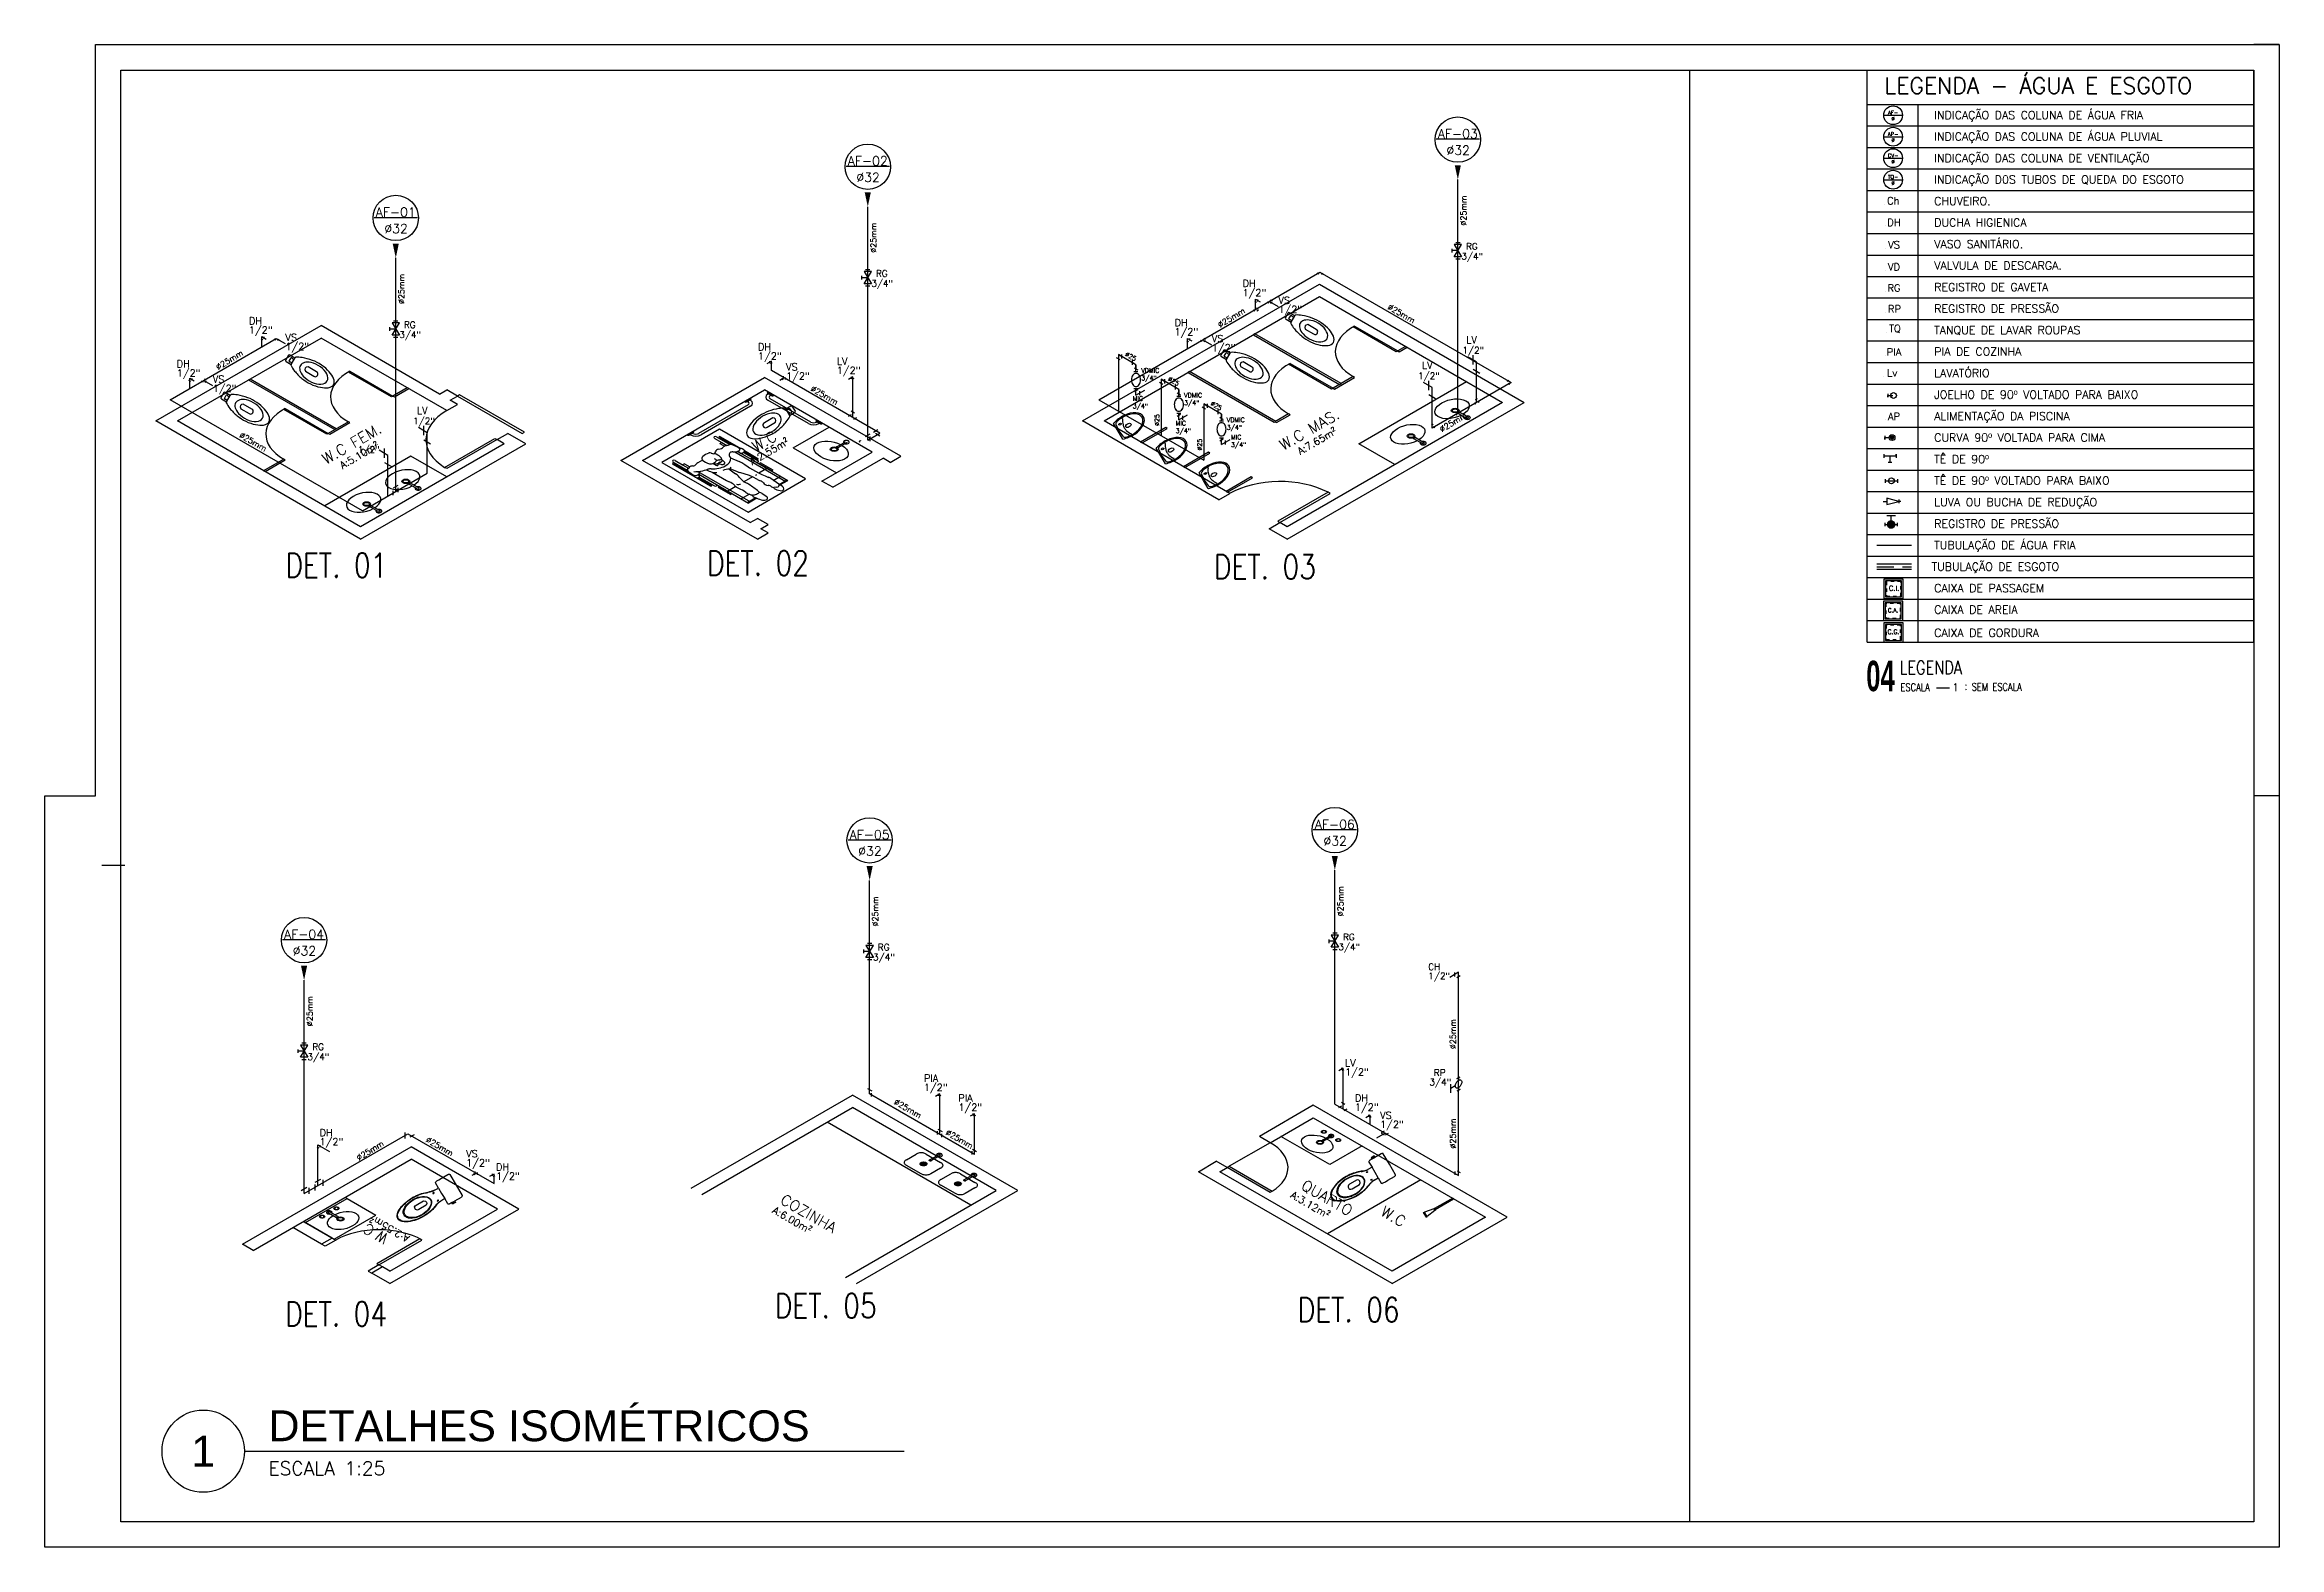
# Model space of a CAD drawing. Header units: millimetres. Extents: x 1111 to 1959, y -391 to -319.
# Drawn here: x 1892.7 to 1958.7, y -390.9 to -346.5 of the extents above; entities that cross this region are included whole.
import ezdxf
from ezdxf.enums import TextEntityAlignment as Align

# ---------------------------------------------------------------- set-up
doc = ezdxf.new("R2010")
doc.units = ezdxf.units.MM
for name, pattern in [('AF', [200, 100, 100]), ('HIDDEN', [0.375, 0.25, -0.125]), ('HIDDENX2', [0.75, 0.5, -0.25])]:
    doc.linetypes.add(name, pattern=pattern)
for name, color, linetype in [('08', 8, 'Continuous'), ('AF', 5, 'Continuous'), ('ARQ-PÇ-HIDROSSAN', 7, 'Continuous'), ('ARQ-SÍMBOLOS', 2, 'Continuous'), ('ARQ-TEXTO2', 2, 'Continuous'), ('ARQ-TEXTO4', 4, 'Continuous'), ('CERCAD-1', 1, 'Continuous'), ('CERCAD-2', 7, 'Continuous'), ('CONEXAO_AG_FRIA', 3, 'Continuous'), ('Diametro', 2, 'Continuous'), ('Eixo', 4, 'HIDDENX2'), ('HIDROGRAFIA', 4, 'Continuous'), ("PRANCHA - PROJETU'S", 7, 'Continuous'), ('Prumadas_L', 1, 'Continuous'), ('Prumadas_Q', 3, 'Continuous'), ('Prumadas_T', 2, 'Continuous'), ('TUBOS_AG_FRIA', 2, 'Continuous'), ('TUBULAÇÃO_ESGOTO', 5, 'Continuous'), ('TUBULAÇÃO_HIDRÁULICA', 5, 'Continuous'), ('TXT', 2, 'Continuous'), ('TXT_0', 7, 'Continuous'), ('TXT_1', 2, 'Continuous'), ('TXT_2', 2, 'Continuous')]:
    doc.layers.add(name, color=color, linetype=linetype)
doc.layers.add('TQ-Tubos detalhe', color=1, linetype='Continuous', lineweight=30)
doc.styles.add('ADITIVOCAD', font='ROMANS.shx')
doc.styles.add('ARIAL', font='arial.ttf', dxfattribs={"height": 2})
doc.styles.add('R80', font='simplex.shx', dxfattribs={"height": 12})
doc.styles.add('REG140', font='romans.shx', dxfattribs={"width": 0.8, "height": 0.35})
doc.styles.add('REG80', font='romans.shx', dxfattribs={"width": 0.8, "height": 0.2})
doc.styles.add('ROMANS', font='romans')
doc.styles.add('SANSSERIF2', font='sanssb__.ttf', dxfattribs={"width": 0.8})

msp = doc.modelspace()

# ---------------------------------------------------------------- texts
at = {"layer": 'CONEXAO_AG_FRIA', "style": 'ROMANS'}
for s, height, p in [('RG', 0.192, (1934.671, -352.546)), ('3/4"', 0.192, (1934.532, -352.84)), ('3/4"', 0.192, (1917.105, -353.642)), ('RG', 0.192, (1917.244, -353.348)), ('DH', 0.21, (1928.072, -353.651)), ('1/2"', 0.21, (1928.072, -353.921)), ('VS', 0.21, (1929.13, -354.148)), ('1/2"', 0.21, (1929.13, -354.418)), ('DH', 0.21, (1898.723, -354.757)), ('1/2"', 0.21, (1898.723, -355.027)), ('VS', 0.21, (1899.8, -355.243)), ('3/4"', 0.192, (1903.164, -355.157)), ('RG', 0.192, (1903.303, -354.863)), ('DH', 0.21, (1926.062, -354.811)), ('1/2"', 0.21, (1926.062, -355.081)), ('VS', 0.21, (1927.163, -355.284)), ('1/2"', 0.21, (1899.8, -355.513)), ('DH', 0.21, (1913.759, -355.525)), ('1/2"', 0.21, (1913.759, -355.795)), ('LV', 0.21, (1916.087, -355.949)), ('1/2"', 0.21, (1927.163, -355.554)), ('1/2"', 0.192, (1934.563, -355.615)), ('LV', 0.21, (1934.677, -355.316)), ('DH', 0.21, (1896.592, -356.026)), ('1/2"', 0.21, (1896.592, -356.296)), ('VS', 0.21, (1897.656, -356.481)), ('VS', 0.21, (1914.587, -356.116)), ('1/2"', 0.21, (1914.587, -356.386)), ('1/2"', 0.21, (1916.087, -356.219)), ('VDMIC', 0.135, (1925.079, -356.185)), ('3/4"', 0.135, (1925.079, -356.41)), ('1/2"', 0.192, (1933.254, -356.37)), ('LV', 0.21, (1933.369, -356.071)), ('1/2"', 0.21, (1897.656, -356.751)), ('MIC', 0.135, (1924.827, -357.014)), ('VDMIC', 0.135, (1926.345, -356.916)), ('3/4"', 0.135, (1926.345, -357.141)), ('1/2"', 0.192, (1903.572, -357.705)), ('LV', 0.21, (1903.687, -357.406)), ('3/4"', 0.135, (1924.827, -357.239)), ('MIC', 0.135, (1926.093, -357.745)), ('VDMIC', 0.135, (1927.605, -357.644)), ('3/4"', 0.135, (1927.605, -357.869)), ('1/2"', 0.192, (1901.942, -358.548)), ('3/4"', 0.135, (1926.093, -357.97)), ('3/4"', 0.135, (1927.729, -358.379)), ('MIC', 0.135, (1927.729, -358.154)), ('RG', 0.192, (1931.038, -372.953)), ('3/4"', 0.192, (1917.159, -373.549)), ('RG', 0.192, (1917.299, -373.255)), ('3/4"', 0.192, (1930.899, -373.247)), ('CH', 0.192, (1933.556, -373.834)), ('1/2"', 0.192, (1933.556, -374.104)), ('RG', 0.192, (1900.595, -376.201)), ('3/4"', 0.192, (1900.455, -376.495)), ('LV', 0.21, (1931.098, -376.68)), ('1/2"', 0.21, (1931.098, -376.95)), ('RP', 0.192, (1933.722, -376.96)), ('PIA', 0.21, (1918.66, -377.134)), ('1/2"', 0.21, (1918.66, -377.404)), ('PIA', 0.21, (1919.679, -377.722)), ('DH', 0.21, (1931.39, -377.721)), ('3/4"', 0.192, (1933.59, -377.241)), ('1/2"', 0.21, (1919.679, -377.992)), ('1/2"', 0.21, (1931.39, -377.991)), ('VS', 0.21, (1932.132, -378.23)), ('DH', 0.21, (1900.812, -378.741)), ('1/2"', 0.21, (1900.812, -379.011)), ('1/2"', 0.21, (1932.132, -378.5)), ('VS', 0.21, (1905.14, -379.366)), ('1/2"', 0.21, (1905.14, -379.636)), ('DH', 0.21, (1906.024, -379.759)), ('1/2"', 0.21, (1906.024, -380.029))]:
    msp.add_text(s, height=height, dxfattribs=at).set_placement(p)
for rotation, p in [(330, (1924.696, -355.739)), (330, (1925.962, -356.47)), (90, (1925.612, -357.629)), (330, (1927.222, -357.197)), (90, (1926.871, -358.356))]:
    msp.add_text(' %%C25', height=0.135, rotation=rotation, dxfattribs=at).set_placement(p, align=Align.CENTER)
at = {"layer": 'Diametro', "style": 'ROMANS'}
for rotation, p in [(90, (1934.681, -351.395)), (90, (1917.254, -352.197)), (90, (1903.313, -353.711)), (31.05386, (1927.786, -354.632)), (330, (1932.72, -354.513)), (31.30686, (1898.193, -355.879)), (330, (1915.678, -356.926)), (31.05386, (1934.338, -357.72)), (330, (1898.804, -358.302)), (90, (1931.048, -371.802)), (90, (1917.309, -372.104)), (90, (1900.605, -375.05)), (90, (1934.37, -375.728)), (330, (1918.143, -378.004)), (330, (1904.314, -379.121)), (330, (1919.67, -378.906)), (90, (1934.372, -378.666)), (31.76822, (1902.347, -379.24))]:
    msp.add_text('%%C25mm', height=0.1728, rotation=rotation, dxfattribs=at).set_placement(p, align=Align.CENTER)
at = {"layer": 'Prumadas_T', "style": 'ROMANS'}
for s, p in [('AF-03', (1934.429, -349.259)), ('AF-02', (1917.002, -350.06)), ('%%C32', (1934.438, -349.745)), ('%%C32', (1917.011, -350.547)), ('AF-01', (1903.061, -351.575)), ('%%C32', (1903.07, -352.062)), ('AF-06', (1930.796, -369.665)), ('AF-05', (1917.057, -369.968)), ('%%C32', (1917.066, -370.454)), ('%%C32', (1930.805, -370.152)), ('AF-04', (1900.353, -372.914)), ('%%C32', (1900.362, -373.401))]:
    msp.add_text(s, height=0.27, dxfattribs=at).set_placement(p, align=Align.CENTER)
at = {"layer": 'TXT', "style": 'ROMANS', "width": 0.8}
for s, p in [('DET. 01', (1899.8, -362.233)), ('DET. 02', (1912.253, -362.172)), ('DET. 03', (1927.226, -362.279)), ('DET. 05', (1914.254, -384.114)), ('DET. 04', (1899.791, -384.356)), ('DET. 06', (1929.698, -384.231))]:
    msp.add_text(s, height=0.72, dxfattribs=at).set_placement(p)
at = {"layer": 'TXT_0', "style": 'ADITIVOCAD'}
for s, height, p in [('INDICAÇÃO DAS COLUNA DE ÁGUA FRIA', 0.23827, (1948.5, -348.69)), ('INDICAÇÃO DAS COLUNA DE ÁGUA PLUVIAL', 0.23827, (1948.5, -349.326)), ('INDICAÇÃO DAS COLUNA DE VENTILAÇÃO', 0.23827, (1948.5, -349.961)), ('INDICAÇÃO D0S TUBOS DE QUEDA DO ESGOTO', 0.23827, (1948.5, -350.597)), ('CHUVEIRO.', 0.2383, (1948.5, -351.232)), ('DUCHA HIGIENICA', 0.23827, (1948.5, -351.867)), ('VASO SANITÁRIO.', 0.23827, (1948.5, -352.503)), ('VALVULA DE DESCARGA.', 0.23827, (1948.5, -353.138)), ('REGISTRO DE GAVETA', 0.23827, (1948.5, -353.774)), ('REGISTRO DE PRESSÃO', 0.23827, (1948.5, -354.409)), ('TANQUE DE LAVAR ROUPAS', 0.23827, (1948.5, -355.044)), ('PIA DE COZINHA', 0.23827, (1948.5, -355.68)), ('LAVATÓRIO', 0.2383, (1948.5, -356.315)), ('JOELHO DE 90º VOLTADO PARA BAIXO', 0.23827, (1948.5, -356.951)), ('ALIMENTAÇÃO DA PISCINA', 0.23827, (1948.5, -357.586)), ('CURVA 90º VOLTADA PARA CIMA', 0.23827, (1948.5, -358.221)), ('TÊ DE 90º', 0.2383, (1948.5, -358.857)), ('TÊ DE 90º VOLTADO PARA BAIXO', 0.23827, (1948.5, -359.492)), ('LUVA OU BUCHA DE REDUÇÃO', 0.23827, (1948.5, -360.127)), ('REGISTRO DE PRESSÃO', 0.23827, (1948.5, -360.763)), ('TUBULAÇÃO DE ÁGUA FRIA', 0.23827, (1948.5, -361.398)), ('TUBULAÇÃO DE ESGOTO', 0.23827, (1948.422, -362.034)), ('CAIXA DE PASSAGEM', 0.23827, (1948.5, -362.669)), ('CAIXA DE AREIA', 0.23827, (1948.5, -363.304)), ('CAIXA DE GORDURA', 0.23827, (1948.5, -363.99))]:
    msp.add_text(s, height=height, dxfattribs=at).set_placement(p)
at = {"layer": 'TXT_2', "style": 'ADITIVOCAD'}
msp.add_text('LEGENDA - ÁGUA E ESGOTO', height=0.47655, dxfattribs=at).set_placement((1947.033, -347.94))

# ---------------------------------------------------------------- blocks, each defined once
blk = doc.blocks.new('SANIT-flat-3-flat-1')
at = {"layer": 'ARQ-PÇ-HIDROSSAN'}
blk.add_line((0.07, -0.062), (0.07, 0.062), dxfattribs=at)
for points in [[(0.073, -0.082, 0.059368), (0.13, -0.132, 0.082654), (0.23, -0.178, 0.104255), (0.33, -0.186, 0.107708), (0.43, -0.152, 0.088187), (0.5, -0.09, 0.163426), (0.53, 0, 0.163426), (0.5, 0.09, 0.088187), (0.43, 0.152, 0.107708), (0.33, 0.186, 0.104255), (0.23, 0.178, 0.082654), (0.13, 0.132, 0.059368), (0.073, 0.082, 0.207706), (0.07, 0.074), (0.07, 0.069), (0.07, 0.062), (0.012, 0.062, 0.402093), (0, 0.052), (0, 0.052), (0, -0.052, 0.402093), (0.012, -0.062), (0.07, -0.062), (0.07, -0.069), (0.07, -0.074, 0.207706)], [(0.152, 0, -0.268395), (0.23, 0.134, -0.179674), (0.33, 0.151, -0.170707), (0.42, 0.1, -0.179561), (0.458, 0, -0.179561), (0.42, -0.1, -0.170707), (0.33, -0.151, -0.179674), (0.23, -0.134, -0.268395)], [(0.342, -0.03, 0.183333), (0.342, 0.03, 0.302776), (0.32, 0.045), (0.224, 0.045, 0.370787), (0.224, -0.044), (0.32, -0.044, 0.302776)]]:
    blk.add_lwpolyline(points, format="xyb", close=True, dxfattribs=at)
blk.add_lwpolyline([(0.07, -0.044, 0.380199), (0.062, -0.036), (0.051, -0.036, 0.087349), (0.047, -0.037, -0.172037), (0.038, -0.037, -0.102747), (0.036, -0.036, -0.167994), (0.035, -0.032), (0.035, 0.032), (0.035, 0.032, -0.167994), (0.036, 0.036, -0.102747), (0.038, 0.037, -0.172037), (0.047, 0.037, 0.087349), (0.051, 0.036), (0.062, 0.036, 0.380199), (0.07, 0.044)], format="xyb", dxfattribs=at)
blk = doc.blocks.new('det 1')
at = {"layer": '08'}
for p, q in [((-1.584, 0.363), (0.043, 1.99)), ((1.209, 0.823), (0.043, 1.99)), ((-1.372, 0.363), (0.043, 1.777)), ((1.28, 0.54), (0.043, 1.777)), ((1.209, 0.823), (1.28, 0.894)), ((1.386, 0.787), (1.28, 0.894)), ((1.315, 0.717), (1.386, 0.787)), ((1.386, 0.646), (1.315, 0.717)), ((1.28, 0.54), (1.386, 0.646)), ((0.432, -1.652), (-1.584, 0.363)), ((0.432, -1.44), (-1.372, 0.363)), ((1.775, 0.045), (1.881, 0.151)), ((1.846, -0.026), (1.775, 0.045)), ((2.058, -0.026), (1.881, 0.151)), ((0.432, -1.652), (2.058, -0.026)), ((1.846, -0.026), (0.432, -1.44)), ((0.903, -0.708), (0.902, -0.707)), ((0.904, -0.71), (0.903, -0.709)), ((0.99, -0.796), (0.904, -0.71)), ((0.918, -0.691), (0.919, -0.692)), ((0.919, -0.693), (0.92, -0.694)), ((0.92, -0.694), (1.006, -0.78)), ((0.517, -1.094), (0.516, -1.094)), ((0.518, -1.096), (0.517, -1.095)), ((0.604, -1.182), (0.518, -1.096)), ((0.532, -1.077), (0.533, -1.078)), ((0.533, -1.079), (0.534, -1.08)), ((0.534, -1.08), (0.62, -1.166))]:
    blk.add_line(p, q, dxfattribs=at)
at = {"layer": '08', "ltscale": 0.03}
for p, q in [((0.927, -0.238), (0.078, -1.086)), ((1.28, -0.591), (0.927, -0.238))]:
    blk.add_line(p, q, dxfattribs=at)
at = {"layer": '08'}
for points in [[(0.75, 0.787), (0.736, 0.773), (0.311, 1.198), (0.326, 1.212)], [(0.177, 0.215), (0.191, 0.229), (-0.657, 1.077), (-0.672, 1.063)], [(0.764, 0.773), (0.905, 0.915), (0.891, 0.929), (0.75, 0.787)], [(1.386, 0.787), (2.023, 0.151), (2.044, 0.172), (1.407, 0.809)], [(0.113, 0.151), (0.099, 0.137), (-0.325, 0.561), (-0.311, 0.575)], [(0.128, 0.137), (0.326, 0.335), (0.311, 0.349), (0.113, 0.151)], [(1.775, 0.045), (1.28, -0.45), (1.259, -0.429), (1.754, 0.066)], [(-0.509, -0.499), (-0.311, -0.301), (-0.325, -0.287), (-0.523, -0.485)]]:
    blk.add_lwpolyline(points, close=True, dxfattribs=at)
for points in [[(0.902, -0.707, 0), (0.901, -0.706, 0), (0.9, -0.704, 0), (0.899, -0.702, 0), (0.899, -0.7, 0), (0.899, -0.698, 0), (0.899, -0.696, 0), (0.9, -0.695, 0), (0.901, -0.693, 0), (0.902, -0.691, 0), (0.903, -0.69, 0), (0.905, -0.689, 0), (0.907, -0.688, 0), (0.909, -0.688, 0), (0.911, -0.688, 0), (0.913, -0.688, 0), (0.915, -0.689, 0), (0.916, -0.69, 0), (0.918, -0.691, 0)], [(0.903, -0.709, 0), (0.902, -0.707, 0), (0.901, -0.706, 0), (0.9, -0.704, 0), (0.9, -0.702, 0), (0.9, -0.7, 0), (0.9, -0.698, 0), (0.901, -0.696, 0), (0.902, -0.694, 0), (0.903, -0.693, 0), (0.905, -0.691, 0), (0.907, -0.69, 0), (0.908, -0.69, 0), (0.91, -0.689, 0), (0.912, -0.689, 0), (0.914, -0.69, 0), (0.916, -0.69, 0), (0.918, -0.691, 0), (0.919, -0.693, 0)], [(0.903, -0.693, 0), (0.902, -0.694, 0), (0.901, -0.696, 0), (0.9, -0.698, 0), (0.9, -0.7, 0), (0.9, -0.702, 0), (0.9, -0.704, 0), (0.901, -0.705, 0), (0.902, -0.707, 0)], [(0.904, -0.694, 0), (0.903, -0.695, 0), (0.902, -0.697, 0), (0.901, -0.699, 0), (0.901, -0.701, 0), (0.901, -0.703, 0), (0.901, -0.705, 0), (0.902, -0.707, 0), (0.903, -0.708, 0), (0.904, -0.71, 0)], [(0.917, -0.691, 0), (0.916, -0.69, 0), (0.914, -0.69, 0), (0.912, -0.689, 0), (0.91, -0.689, 0), (0.908, -0.69, 0), (0.906, -0.691, 0), (0.904, -0.692, 0), (0.903, -0.693, 0)], [(0.92, -0.694, 0), (0.919, -0.692, 0), (0.917, -0.692, 0), (0.915, -0.691, 0), (0.913, -0.691, 0), (0.911, -0.691, 0), (0.909, -0.691, 0), (0.908, -0.692, 0), (0.906, -0.693, 0), (0.904, -0.694, 0)], [(0.92, -0.694, 0), (0.92, -0.694, 0)], [(0.516, -1.094, 0), (0.514, -1.092, 0), (0.513, -1.09, 0), (0.513, -1.088, 0), (0.512, -1.087, 0), (0.512, -1.085, 0), (0.513, -1.083, 0), (0.513, -1.081, 0), (0.514, -1.079, 0), (0.516, -1.078, 0), (0.517, -1.076, 0), (0.519, -1.075, 0), (0.521, -1.075, 0), (0.523, -1.074, 0), (0.525, -1.074, 0), (0.527, -1.075, 0), (0.529, -1.075, 0), (0.53, -1.076, 0), (0.532, -1.077, 0)], [(0.517, -1.095, 0), (0.516, -1.093, 0), (0.515, -1.092, 0), (0.514, -1.09, 0), (0.514, -1.088, 0), (0.514, -1.086, 0), (0.514, -1.084, 0), (0.515, -1.082, 0), (0.516, -1.08, 0), (0.517, -1.079, 0), (0.519, -1.078, 0), (0.52, -1.077, 0), (0.522, -1.076, 0), (0.524, -1.076, 0), (0.526, -1.076, 0), (0.528, -1.076, 0), (0.53, -1.077, 0), (0.532, -1.078, 0), (0.533, -1.079, 0)], [(0.517, -1.079, 0), (0.516, -1.08, 0), (0.515, -1.082, 0), (0.514, -1.084, 0), (0.514, -1.086, 0), (0.514, -1.088, 0), (0.514, -1.09, 0), (0.515, -1.092, 0), (0.516, -1.093, 0)], [(0.518, -1.08, 0), (0.517, -1.081, 0), (0.516, -1.083, 0), (0.515, -1.085, 0), (0.515, -1.087, 0), (0.515, -1.089, 0), (0.515, -1.091, 0), (0.516, -1.093, 0), (0.517, -1.094, 0), (0.518, -1.096, 0)], [(0.531, -1.077, 0), (0.529, -1.076, 0), (0.528, -1.076, 0), (0.526, -1.076, 0), (0.524, -1.076, 0), (0.522, -1.076, 0), (0.52, -1.077, 0), (0.518, -1.078, 0), (0.517, -1.079, 0)], [(0.534, -1.08, 0), (0.533, -1.079, 0), (0.531, -1.078, 0), (0.529, -1.077, 0), (0.527, -1.077, 0), (0.525, -1.077, 0), (0.523, -1.077, 0), (0.521, -1.078, 0), (0.52, -1.079, 0), (0.518, -1.08, 0)], [(0.534, -1.08, 0), (0.534, -1.08, 0)]]:
    blk.add_polyline3d(points, dxfattribs=at)
at = {"layer": '08', "ltscale": 0.03}
for centre, radius in [((0.877, -0.667), 0.0384), ((0.877, -0.667), 0.0274), ((0.491, -1.054), 0.0384), ((0.491, -1.054), 0.0274)]:
    blk.add_circle(centre, radius, dxfattribs=at)
at = {"layer": '08'}
for centre, radius, start, end in [((0.736, 0.773), 0.6, 133.0898, 225), ((0.099, 0.137), 0.6, 133.0898, 225), ((0.998, -0.788), 0.0297, 157.6883, 45), ((0.998, -0.788), 0.0286, 158.6074, 111.7721), ((0.998, -0.788), 0.0297, 45, 112.6771), ((0.998, -0.788), 0.0114, 225, 45), ((0.612, -1.174), 0.0297, 157.6883, 45), ((0.612, -1.174), 0.0286, 158.6074, 111.7721), ((0.612, -1.174), 0.0297, 45, 112.6771), ((0.612, -1.174), 0.0114, 225, 45)]:
    blk.add_arc(centre, radius, start, end, dxfattribs=at)
at = {"layer": '08', "ltscale": 0.7}
blk.add_arc((1.776, 0.045), 0.701, 135, 222.4911, dxfattribs=at)
at = {"layer": '08', "ltscale": 0.03}
for centre in [(0.847, -0.637), (0.461, -1.024)]:
    blk.add_ellipse(centre, major_axis=(0.136, 0.136), ratio=0.742857, start_param=4.775358, end_param=10.940424, dxfattribs=at)
at = {"layer": '08', "rotation": 315}
for p in [(-0.293, 1.442), (-0.93, 0.805)]:
    blk.add_blockref('SANIT-flat-3-flat-1', p, dxfattribs=at)
at = {"layer": '08', "rotation": 45, "style": 'ROMANS'}
for s, insert, char_height, width, attachment_point in [('W.C FEM.', (0.344, -0.024), 0.15, 1.12177, 5), ('\\pi0.00288;A:5.10m²', (0.216, -0.355), 0.1, 0.65338, 1)]:
    blk.add_mtext(s, dxfattribs=dict(at, insert=insert, char_height=char_height, width=width, attachment_point=attachment_point))
blk = doc.blocks.new('*U444', base_point=(2541.5, 289.3))
at = {"linetype": 'Continuous'}
blk.add_line((2532.6, 286.6), (2532.6, 292.1), dxfattribs=at)
for p, q in [((2541.5, 289.3), (2532.6, 289.3)), ((2535.8, 298.7), (2547.3, 280)), ((2535.8, 280), (2547.3, 298.7)), ((2547.3, 298.7), (2535.8, 298.7)), ((2547.3, 280), (2535.8, 280)), ((2538.2, 302), (2544.9, 302)), ((2538.2, 276.7), (2544.9, 276.7))]:
    blk.add_line(p, q)
blk = doc.blocks.new('det 2')
at = {"layer": '08'}
for p, q in [((-1.394, -0.107), (0.021, 1.307)), ((1.364, -0.036), (0.021, 1.307)), ((-1.182, -0.107), (0.021, 1.095)), ((-0.177, 0.897), (-0.17, 0.89)), ((-0.17, 0.89), (-0.114, 0.947)), ((-0.156, 0.89), (-0.114, 0.933)), ((-0.147, 0.9), (-0.142, 0.895)), ((-0.118, 0.918), (-0.123, 0.923)), ((-0.121, 0.954), (-0.114, 0.947)), ((1.081, 0.035), (0.021, 1.095)), ((0.056, 1.06), (0.049, 1.053)), ((0.106, 0.996), (0.049, 1.053)), ((0.092, 0.996), (0.049, 1.038)), ((0.054, 1.024), (0.059, 1.029)), ((0.452, 0.522), (0.054, 0.921)), ((0.082, 1.006), (0.077, 1.001)), ((0.475, 0.546), (0.077, 0.944)), ((0.113, 1.003), (0.106, 0.996)), ((-0.142, 0.838), (-0.628, 0.352)), ((-0.118, 0.815), (-0.604, 0.329)), ((0.535, 0.581), (0.527, 0.574)), ((0.527, 0.574), (0.584, 0.518)), ((0.527, 0.56), (0.57, 0.518)), ((0.537, 0.551), (0.532, 0.546)), ((0.555, 0.522), (0.56, 0.527)), ((0.591, 0.525), (0.584, 0.518)), ((-0.743, 0.332), (-0.736, 0.325)), ((-0.68, 0.381), (-0.736, 0.325)), ((-0.68, 0.367), (-0.722, 0.325)), ((-0.707, 0.329), (-0.712, 0.334)), ((-0.689, 0.357), (-0.684, 0.352)), ((-0.687, 0.388), (-0.68, 0.381)), ((-0.474, 0.274), (-0.4, 0.2)), ((-0.452, 0.297), (-0.32, 0.165)), ((-0.426, 0.285), (-0.304, 0.163)), ((-0.414, 0.296), (-0.214, 0.096)), ((-0.418, 0.183), (-0.4, 0.2)), ((-0.418, 0.183), (-0.372, 0.136)), ((-0.4, 0.2), (-0.349, 0.149)), ((-0.239, 0.111), (-0.303, 0.162)), ((-0.273, 0.037), (0.231, -0.467)), ((-0.241, 0.041), (-0.227, 0.028)), ((-0.219, 0.019), (-0.066, -0.134)), ((-0.184, 0.073), (-0.2, 0.089)), ((-0.185, 0.03), (-0.043, -0.112)), ((-0.18, 0.039), (-0.055, -0.086)), ((-0.177, 0.059), (-0.044, -0.074)), ((0.586, -0.46), (1.081, 0.035)), ((0.73, 0.124), (0.731, 0.125)), ((0.731, 0.125), (0.732, 0.126)), ((0.732, 0.126), (0.818, 0.212)), ((0.747, 0.109), (0.746, 0.108)), ((0.748, 0.11), (0.747, 0.109)), ((0.834, 0.196), (0.748, 0.11)), ((-0.05, -1.45), (-1.394, -0.107)), ((-0.121, -1.167), (-1.182, -0.107)), ((-0.882, -0.133), (-0.741, -0.274)), ((-0.881, -0.171), (-0.666, -0.386)), ((-0.87, -0.16), (-0.723, -0.307)), ((-0.859, -0.111), (-0.786, -0.185)), ((-0.768, -0.167), (-0.786, -0.185)), ((-0.786, -0.185), (-0.728, -0.242)), ((-0.768, -0.167), (-0.716, -0.219)), ((-0.589, -0.101), (-0.637, -0.147)), ((-0.491, -0.162), (-0.475, -0.166)), ((-0.483, -0.164), (-0.458, -0.191)), ((-0.481, -0.154), (-0.464, -0.136)), ((-0.44, -0.162), (-0.435, -0.177)), ((-0.415, -0.14), (-0.432, -0.156)), ((-0.414, -0.139), (-0.399, -0.12)), ((-0.402, -0.082), (-0.396, -0.103)), ((-0.315, -0.065), (-0.23, -0.125)), ((-0.066, -0.134), (0.249, -0.449)), ((-0.025, -0.164), (0.088, -0.278)), ((-0.013, -0.152), (0.101, -0.266)), ((0.692, -0.566), (1.187, -0.071)), ((1.258, -0.142), (1.187, -0.071)), ((1.258, -0.142), (1.364, -0.036)), ((-0.676, -0.295), (-0.636, -0.304)), ((-0.665, -0.389), (-0.667, -0.378)), ((-0.648, -0.405), (-0.66, -0.397)), ((-0.656, -0.299), (-0.62, -0.296)), ((-0.65, -0.299), (-0.652, -0.301)), ((-0.646, -0.407), (-0.511, -0.541)), ((-0.637, -0.297), (-0.118, -0.817)), ((-0.629, -0.4), (-0.5, -0.53)), ((-0.627, -0.343), (-0.451, -0.52)), ((-0.623, -0.393), (-0.473, -0.542)), ((-0.495, -0.308), (-0.354, -0.448)), ((-0.331, -0.252), (-0.265, -0.336)), ((-0.321, -0.247), (-0.248, -0.298)), ((-0.128, -0.364), (-0.224, -0.313)), ((-0.098, -0.387), (-0.182, -0.471)), ((-0.05, -0.436), (-0.098, -0.387)), ((0.044, -0.244), (-0.034, -0.323)), ((0.161, -0.512), (0.081, -0.417)), ((0.107, -0.448), (0.177, -0.377)), ((-0.451, -0.52), (-0.136, -0.835)), ((-0.433, -0.572), (-0.319, -0.686)), ((-0.421, -0.56), (-0.307, -0.673)), ((-0.263, -0.551), (-0.341, -0.63)), ((0.141, -0.565), (0.111, -0.567)), ((0.161, -0.547), (0.165, -0.529)), ((0.164, -0.518), (0.241, -0.441)), ((0.172, -0.526), (0.249, -0.449)), ((0.692, -0.566), (0.586, -0.46)), ((-0.129, -0.684), (-0.208, -0.763)), ((-0.065, -0.747), (-0.144, -0.826)), ((-0.055, -0.754), (-0.136, -0.835)), ((0.043, -0.731), (-0.002, -0.675)), ((-0.121, -1.167), (-0.05, -1.097)), ((0.056, -1.203), (-0.05, -1.097)), ((-0.015, -1.273), (0.056, -1.203)), ((0.056, -1.344), (-0.015, -1.273)), ((-0.05, -1.45), (0.056, -1.344))]:
    blk.add_line(p, q, dxfattribs=at)
at = {"layer": '08', "ltscale": 0.03}
for q in [(0.657, 0.459), (0.728, -0.319)]:
    blk.add_line((0.303, 0.105), q, dxfattribs=at)
at = {"layer": '08', "ltscale": 0.7}
blk.add_lwpolyline([(-0.99, -0.141), (-0.141, -0.99), (0.424, -0.424), (-0.424, 0.424)], close=True, dxfattribs=at)
at = {"layer": '08'}
for points in [[(0.746, 0.108, 0), (0.744, 0.107, 0), (0.743, 0.106, 0), (0.741, 0.105, 0), (0.739, 0.105, 0), (0.737, 0.105, 0), (0.735, 0.105, 0), (0.733, 0.106, 0), (0.731, 0.107, 0), (0.73, 0.108, 0), (0.728, 0.109, 0), (0.728, 0.111, 0), (0.727, 0.113, 0), (0.726, 0.115, 0), (0.726, 0.117, 0), (0.727, 0.119, 0), (0.727, 0.121, 0), (0.728, 0.122, 0), (0.73, 0.124, 0)], [(0.747, 0.109, 0), (0.746, 0.108, 0), (0.744, 0.107, 0), (0.742, 0.106, 0), (0.74, 0.106, 0), (0.738, 0.106, 0), (0.736, 0.106, 0), (0.734, 0.107, 0), (0.733, 0.108, 0), (0.731, 0.109, 0), (0.73, 0.111, 0), (0.729, 0.112, 0), (0.728, 0.114, 0), (0.728, 0.116, 0), (0.728, 0.118, 0), (0.728, 0.12, 0), (0.729, 0.122, 0), (0.73, 0.124, 0), (0.731, 0.125, 0)], [(0.73, 0.123, 0), (0.729, 0.122, 0), (0.728, 0.12, 0), (0.728, 0.118, 0), (0.728, 0.116, 0), (0.728, 0.114, 0), (0.729, 0.112, 0), (0.73, 0.11, 0), (0.731, 0.109, 0)], [(0.732, 0.126, 0), (0.731, 0.125, 0), (0.73, 0.123, 0), (0.729, 0.121, 0), (0.729, 0.119, 0), (0.729, 0.117, 0), (0.729, 0.115, 0), (0.73, 0.113, 0), (0.731, 0.112, 0), (0.732, 0.11, 0)], [(0.731, 0.109, 0), (0.733, 0.108, 0), (0.734, 0.107, 0), (0.736, 0.106, 0), (0.738, 0.106, 0), (0.74, 0.106, 0), (0.742, 0.106, 0), (0.744, 0.107, 0), (0.745, 0.108, 0)], [(0.732, 0.126, 0), (0.732, 0.126, 0)], [(0.732, 0.11, 0), (0.734, 0.109, 0), (0.735, 0.108, 0), (0.737, 0.107, 0), (0.739, 0.107, 0), (0.741, 0.107, 0), (0.743, 0.107, 0), (0.745, 0.108, 0), (0.747, 0.109, 0), (0.748, 0.11, 0)]]:
    blk.add_polyline3d(points, dxfattribs=at)
at = {"layer": '08', "ltscale": 0.03}
for radius in [0.0384, 0.0274]:
    blk.add_circle((0.706, 0.083), radius, dxfattribs=at)
at = {"layer": '08'}
for centre, radius, start, end in [((-0.163, 0.897), 0.01, 225, 315), ((-0.17, 0.867), 0.04, 315, 45), ((-0.17, 0.867), 0.073, 315, 45), ((-0.121, 0.94), 0.01, 315, 45), ((0.105, 0.972), 0.073, 135, 225), ((0.056, 1.046), 0.01, 135, 225), ((0.105, 0.972), 0.04, 135, 225), ((0.099, 1.003), 0.01, 225, 315), ((0.504, 0.574), 0.073, 225, 315), ((0.504, 0.574), 0.04, 225, 315), ((0.535, 0.567), 0.01, 135, 225), ((0.577, 0.525), 0.01, 225, 315), ((-0.729, 0.332), 0.01, 225, 315), ((-0.656, 0.381), 0.073, 225, 315), ((-0.656, 0.381), 0.04, 225, 315), ((-0.687, 0.374), 0.01, 315, 45), ((-0.463, 0.286), 0.0159, 45, 225), ((-0.42, 0.29), 0.00794, 45, 225), ((0.826, 0.204), 0.0297, 135, 202.6771), ((0.826, 0.204), 0.0286, 248.6074, 201.7721), ((0.826, 0.204), 0.0297, 247.6883, 135), ((0.963, 0.213), 0.0114, 45, 225), ((-0.381, -0.188), 0.253, 125.2167, 145.0443), ((-0.516, 0.004), 0.0187, 45.9535, 125.2167), ((-0.479, 0.042), 0.0351, 225.9535, 266.3289), ((-0.484, -0.038), 0.0458, 77.8016, 86.3289), ((-0.581, 0.057), 0.119, 334.7257, 352.5222), ((-0.484, -0.038), 0.0458, 51.4099, 77.8016), ((-0.414, 0.035), 0.0503, 108.5166, 172.5222), ((-0.456, 0.161), 0.0827, 288.5166, 331.5694), ((-0.336, 0.096), 0.0545, 112.1485, 151.5694), ((-0.425, 0.317), 0.184, 292.1485, 303.553), ((-0.237, -0.016), 0.0916, 154.9444, 211.9452), ((-0.314, 0.149), 0.0178, 110.7407, 123.553), ((-0.314, 0.149), 0.0178, 51.1738, 110.7407), ((-0.295, 0.011), 0.0276, 79.5485, 154.9444), ((-0.277, 0.11), 0.0729, 259.5485, 293.1434), ((-0.264, 0.08), 0.0403, 293.1434, 51.1738), ((-0.259, 0.009), 0.0369, 29.409, 68.6829), ((-0.219, 0.071), 0.026, 81.1191, 109.0963), ((-0.209, 0.038), 0.0209, 209.409, 291.7071), ((-0.219, 0.071), 0.026, 45.3734, 81.1191), ((-0.216, 0.055), 0.0392, 291.7071, 321.5163), ((-0.216, 0.055), 0.0392, 321.5163, 336.8909), ((-0.2, 0.056), 0.0233, 5.9982, 45.3734), ((-0.216, 0.055), 0.0392, 336.8909, 5.9982), ((-0.871, -0.122), 0.0159, 45, 225), ((-0.876, -0.165), 0.00794, 45, 225), ((-0.684, -0.239), 0.0382, 147.1076, 160.2149), ((-0.684, -0.239), 0.0382, 98.1315, 147.1076), ((-0.696, -0.156), 0.0463, 278.1315, 341.463), ((-0.598, -0.188), 0.0567, 133.7191, 161.463), ((-0.546, -0.072), 0.0513, 145.0443, 203.1335), ((-0.47, -0.04), 0.134, 203.1335, 207.351), ((-0.47, -0.04), 0.134, 207.351, 247.3739), ((-0.508, -0.13), 0.0364, 247.3739, 318.0345), ((-0.49, -0.073), 0.179, 265.6612, 1.6858), ((-0.463, -0.123), 0.0452, 254.7251, 312.1058), ((-0.49, -0.11), 0.0364, 315, 60.4377), ((-0.448, -0.181), 0.014, 222.8272, 19.231), ((-0.567, -0.143), 0.18, 24.5864, 51.4099), ((-0.329, -0.454), 0.366, 104.1701, 109.8848), ((-0.374, -0.089), 0.0912, 228.7076, 252.295), ((-0.424, -0.077), 0.022, 284.1701, 24.5864), ((-0.421, -0.133), 0.00943, 312.1058, 322.5231), ((-0.394, -0.153), 0.0246, 252.295, 23.468), ((-0.414, -0.109), 0.0189, 322.5231, 16.3712), ((-0.472, -0.187), 0.11, 23.468, 45.2381), ((-0.372, -0.326), 0.246, 39.1619, 54.6849), ((0.78, 0.613), 1.24, 219.1619, 234.4895), ((-0.054, -0.123), 0.0159, 225, 45), ((-0.049, -0.08), 0.00794, 225, 45), ((-0.019, -0.158), 0.00864, 45, 225), ((-0.721, -0.265), 0.0213, 131.2268, 190.4123), ((-0.674, -0.257), 0.0693, 190.4123, 194.4259), ((-0.674, -0.257), 0.0693, 194.4259, 218.5457), ((-0.772, -0.208), 0.0555, 311.2268, 340.2149), ((-0.087, 0.211), 0.82, 218.5457, 224.2953), ((-0.661, -0.348), 0.0187, 224.2953, 301.2891), ((-0.656, -0.377), 0.0112, 121.4185, 188.805), ((-0.653, -0.387), 0.013, 188.805, 235.699), ((-0.693, -0.295), 0.0817, 301.2891, 329.3528), ((-0.643, -0.397), 0.00949, 235.699, 289.4064), ((-0.65, -0.376), 0.032, 289.4064, 352.78), ((-0.642, -0.325), 0.0216, 329.3528, 76.0291), ((-0.609, -0.348), 0.0245, 184.4894, 232.8265), ((-0.632, -0.379), 0.0134, 352.78, 52.8265), ((-0.626, -0.238), 0.0578, 276.1007, 290.8172), ((-0.765, 0.126), 0.447, 290.8172, 300.644), ((-0.391, -0.103), 0.23, 225.5698, 243.0744), ((-0.508, -0.308), 0.0567, 85.6612, 120.644), ((-0.472, -0.261), 0.0554, 250.1049, 293.8275), ((-0.283, -0.428), 0.183, 102.274, 126.2195), ((-0.151, -0.303), 0.179, 154.3703, 162.8163), ((-0.516, -0.547), 0.327, 22.5954, 40.0478), ((-0.12, -0.118), 0.222, 234.5756, 241.9445), ((-0.053, -0.355), 0.173, 202.3879, 221.9641), ((-0.188, -0.476), 0.126, 44.7461, 61.9445), ((-0.043, -0.372), 0.0256, 124.3771, 180.3134), ((0.024, -0.363), 0.103, 224.7461, 245.1272), ((-0.008, -0.491), 0.117, 39.8929, 54.4895), ((0.094, -0.272), 0.00864, 225, 45), ((-0.505, -0.536), 0.00794, 225, 45), ((-0.462, -0.531), 0.0159, 225, 45), ((-0.427, -0.566), 0.00864, 45, 225), ((-0.147, -0.238), 0.295, 225.312, 232.4493), ((-0.448, -0.629), 0.199, 29.1699, 52.4493), ((-0.104, -0.438), 0.195, 209.1699, 229.4975), ((-0.24, -0.465), 0.0518, 253.693, 299.3358), ((-0.668, -1.097), 0.673, 41.3024, 49.4975), ((-0.053, -0.355), 0.173, 221.9641, 231.056), ((-0.311, -0.674), 0.237, 40.583, 51.056), ((-0.014, -0.523), 0.198, 221.3024, 239.8355), ((-1.869, -2.008), 2.288, 36.839, 40.583), ((-0.056, -0.65), 0.0223, 316.2881, 0.4711), ((-0.056, -0.65), 0.0223, 0.4711, 36.839), ((-0.072, -0.731), 0.0899, 38.7627, 64.5493), ((-0.043, -0.506), 0.054, 16.1107, 65.1272), ((0.07, -0.473), 0.0635, 196.1107, 257.0847), ((0.044, -0.588), 0.0546, 34.8776, 77.0847), ((0.109, -0.543), 0.0248, 214.8776, 275.0692), ((0.148, -0.558), 0.0411, 192.7219, 219.8934), ((0.207, -0.508), 0.119, 219.8934, 254.1731), ((0.139, -0.542), 0.0225, 275.0692, 347.0961), ((0.146, -0.525), 0.0196, 347.0961, 39.8929), ((0.126, -0.598), 0.0856, 2.1659, 62.4034), ((0.183, -0.596), 0.0283, 254.1731, 2.1659), ((-0.313, -0.68), 0.00864, 225, 45), ((-0.095, -0.662), 0.0365, 239.8355, 298.4823), ((-0.017, -0.67), 0.0906, 197.6529, 233.261), ((-0.151, -0.559), 0.154, 298.4823, 316.2881), ((0.141, -0.458), 0.355, 233.261, 236.3967), ((0.141, -0.458), 0.355, 236.3967, 246.9692), ((0.016, -0.753), 0.035, 246.9692, 38.7627)]:
    blk.add_arc(centre, radius, start, end, dxfattribs=at)
at = {"layer": '08', "ltscale": 0.03}
blk.add_ellipse((0.676, 0.053), major_axis=(-0.136, 0.136), ratio=0.742857, start_param=4.775358, end_param=10.940424, dxfattribs=at)
at = {"layer": '08', "rotation": 224.9999999999999}
blk.add_blockref('SANIT-flat-3-flat-1', (0.309, 0.775), dxfattribs=at)
at = {"layer": '08', "rotation": 45, "style": 'ROMANS'}
for s, insert, char_height, width, attachment_point in [('W.C ', (0.018, 0.219), 0.15, 1.12177, 5), ('\\pi0.00288;A:2.55m²', (-0.137, -0.088), 0.1, 0.65338, 1)]:
    blk.add_mtext(s, dxfattribs=dict(at, insert=insert, char_height=char_height, width=width, attachment_point=attachment_point))
blk = doc.blocks.new('LAVATOR')
for p, q in [((-0.141, 0), (-0.141, 0.195)), ((-0.141, -0.194), (-0.141, 0))]:
    blk.add_line(p, q)
blk.add_lwpolyline([(-0.129, 0, 0.019765), (-0.123, -0.14, 0.055725), (-0.121, -0.16, 0.26837), (-0.081, -0.197, 0.08527), (0.016, -0.21, 0.373975), (0.199, 0, 0.373975), (0.016, 0.211, 0.08527), (-0.081, 0.197, 0.26837), (-0.121, 0.16, 0.055725), (-0.123, 0.14, 0.019765)], format="xyb", close=True)
blk.add_lwpolyline([(-0.022, 0.194, -0.557482), (-0.016, 0.186, 0.068592), (-0.049, 0.07, 0.02486), (-0.055, 0, 0.02486), (-0.049, -0.07, 0.068592), (-0.016, -0.185, -0.557482), (-0.022, -0.194)], format="xyb")
for centre, radius in [((-0.078, 0.11), 0.0175), ((0.004, 0), 0.0365)]:
    blk.add_circle(centre, radius)
for centre, radius, start, end in [((-0.138, 0.195), 0.003, 117.7353, 180), ((-0.002, -0.064), 0.295, 85.9061, 117.7353), ((-0.013, 0), 0.232, 0, 82.0182), ((-0.013, 0), 0.232, 277.9818, 0), ((-0.138, -0.194), 0.003, 180, 242.2647), ((-0.002, 0.065), 0.295, 242.2647, 274.0939)]:
    blk.add_arc(centre, radius, start, end)
blk = doc.blocks.new('det 3')
at = {"layer": '08'}
for p, q in [((-2.578, -0.304), (-0.244, 2.03)), ((-0.244, 2.03), (1.771, 0.014)), ((-2.365, -0.304), (-0.244, 1.817)), ((-0.244, 1.817), (1.559, 0.014)), ((-0.562, -2.319), (1.771, 0.014)), ((1.559, 0.014), (-0.562, -2.107)), ((1.116, -0.167), (1.117, -0.167)), ((1.117, -0.168), (1.118, -0.169)), ((1.118, -0.169), (1.204, -0.255)), ((1.133, -0.151), (1.132, -0.151)), ((1.134, -0.153), (1.133, -0.152)), ((1.22, -0.239), (1.134, -0.153)), ((-1.234, -1.647), (-2.578, -0.304)), ((-1.128, -1.541), (-2.365, -0.304)), ((0.68, -0.602), (0.681, -0.603)), ((0.682, -0.603), (0.683, -0.604)), ((0.683, -0.604), (0.769, -0.69)), ((0.697, -0.587), (0.696, -0.586)), ((0.699, -0.588), (0.698, -0.587)), ((0.785, -0.674), (0.699, -0.588)), ((-1.234, -1.647), (-1.128, -1.541)), ((-0.739, -2.142), (-0.633, -2.036)), ((-0.562, -2.319), (-0.739, -2.142)), ((-0.562, -2.107), (-0.633, -2.036))]:
    blk.add_line(p, q, dxfattribs=at)
at = {"layer": '08', "ltscale": 0.03}
for p, q in [((0.145, -0.693), (1.205, 0.368)), ((0.498, -1.046), (0.145, -0.693))]:
    blk.add_line(p, q, dxfattribs=at)
at = {"layer": '08'}
for points in [[(-0.046, 0.318), (-0.032, 0.333), (-0.881, 1.181), (-0.895, 1.167)], [(0.527, 0.891), (0.512, 0.877), (0.088, 1.301), (0.102, 1.315)], [(0.541, 0.877), (0.619, 0.955), (0.604, 0.969), (0.527, 0.891)], [(-0.11, 0.255), (-0.124, 0.241), (-0.548, 0.665), (-0.534, 0.679)], [(-0.69, -0.325), (-0.675, -0.311), (-1.524, 0.538), (-1.538, 0.523)], [(-0.096, 0.241), (0.102, 0.439), (0.088, 0.453), (-0.11, 0.255)], [(-0.668, -0.332), (-0.534, -0.198), (-0.548, -0.184), (-0.683, -0.318)], [(-1.991, -0.679), (-1.743, -0.431), (-1.757, -0.417), (-2.005, -0.664)], [(-1.57, -1.099), (-1.322, -0.852), (-1.337, -0.838), (-1.584, -1.085)], [(-1.149, -1.52), (-0.902, -1.273), (-0.916, -1.258), (-1.163, -1.506)], [(-0.633, -2.036), (-0.138, -1.541), (-0.159, -1.52), (-0.654, -2.015)]]:
    blk.add_lwpolyline(points, close=True, dxfattribs=at)
for points in [[(1.132, -0.151, 0), (1.13, -0.149, 0), (1.129, -0.148, 0), (1.127, -0.148, 0), (1.125, -0.147, 0), (1.123, -0.147, 0), (1.121, -0.148, 0), (1.119, -0.148, 0), (1.117, -0.149, 0), (1.116, -0.151, 0), (1.115, -0.152, 0), (1.114, -0.154, 0), (1.113, -0.156, 0), (1.113, -0.158, 0), (1.113, -0.16, 0), (1.113, -0.162, 0), (1.114, -0.163, 0), (1.115, -0.165, 0), (1.116, -0.167, 0)], [(1.133, -0.152, 0), (1.132, -0.151, 0), (1.13, -0.15, 0), (1.128, -0.149, 0), (1.126, -0.149, 0), (1.124, -0.149, 0), (1.122, -0.149, 0), (1.12, -0.15, 0), (1.119, -0.151, 0), (1.117, -0.152, 0), (1.116, -0.154, 0), (1.115, -0.155, 0), (1.114, -0.157, 0), (1.114, -0.159, 0), (1.114, -0.161, 0), (1.114, -0.163, 0), (1.115, -0.165, 0), (1.116, -0.167, 0), (1.117, -0.168, 0)], [(1.116, -0.166, 0), (1.115, -0.164, 0), (1.114, -0.162, 0), (1.114, -0.16, 0), (1.114, -0.158, 0), (1.114, -0.157, 0), (1.115, -0.155, 0), (1.116, -0.153, 0), (1.117, -0.152, 0)], [(1.118, -0.169, 0), (1.117, -0.168, 0), (1.116, -0.166, 0), (1.115, -0.164, 0), (1.115, -0.162, 0), (1.115, -0.16, 0), (1.115, -0.158, 0), (1.116, -0.156, 0), (1.117, -0.155, 0), (1.118, -0.153, 0)], [(1.117, -0.152, 0), (1.119, -0.151, 0), (1.12, -0.15, 0), (1.122, -0.149, 0), (1.124, -0.149, 0), (1.126, -0.149, 0), (1.128, -0.149, 0), (1.13, -0.15, 0), (1.131, -0.15, 0)], [(1.118, -0.153, 0), (1.12, -0.152, 0), (1.121, -0.151, 0), (1.123, -0.15, 0), (1.125, -0.15, 0), (1.127, -0.15, 0), (1.129, -0.15, 0), (1.131, -0.151, 0), (1.133, -0.152, 0), (1.134, -0.153, 0)], [(1.118, -0.169, 0), (1.118, -0.169, 0)], [(0.696, -0.586, 0), (0.695, -0.585, 0), (0.693, -0.584, 0), (0.691, -0.583, 0), (0.689, -0.583, 0), (0.687, -0.583, 0), (0.686, -0.583, 0), (0.684, -0.584, 0), (0.682, -0.585, 0), (0.68, -0.586, 0), (0.679, -0.587, 0), (0.678, -0.589, 0), (0.678, -0.591, 0), (0.677, -0.593, 0), (0.677, -0.595, 0), (0.678, -0.597, 0), (0.678, -0.599, 0), (0.679, -0.6, 0), (0.68, -0.602, 0)], [(0.68, -0.601, 0), (0.679, -0.6, 0), (0.679, -0.598, 0), (0.678, -0.596, 0), (0.679, -0.594, 0), (0.679, -0.592, 0), (0.68, -0.59, 0), (0.681, -0.588, 0), (0.682, -0.587, 0)], [(0.698, -0.587, 0), (0.696, -0.586, 0), (0.695, -0.585, 0), (0.693, -0.584, 0), (0.691, -0.584, 0), (0.689, -0.584, 0), (0.687, -0.584, 0), (0.685, -0.585, 0), (0.683, -0.586, 0), (0.682, -0.587, 0), (0.681, -0.589, 0), (0.68, -0.591, 0), (0.679, -0.592, 0), (0.679, -0.594, 0), (0.679, -0.596, 0), (0.679, -0.598, 0), (0.68, -0.6, 0), (0.681, -0.602, 0), (0.682, -0.603, 0)], [(0.683, -0.604, 0), (0.682, -0.603, 0), (0.681, -0.601, 0), (0.68, -0.599, 0), (0.68, -0.597, 0), (0.68, -0.595, 0), (0.68, -0.593, 0), (0.681, -0.592, 0), (0.682, -0.59, 0), (0.683, -0.588, 0)], [(0.682, -0.587, 0), (0.683, -0.586, 0), (0.685, -0.585, 0), (0.687, -0.584, 0), (0.689, -0.584, 0), (0.691, -0.584, 0), (0.693, -0.584, 0), (0.695, -0.585, 0), (0.696, -0.586, 0)], [(0.683, -0.588, 0), (0.684, -0.587, 0), (0.686, -0.586, 0), (0.688, -0.585, 0), (0.69, -0.585, 0), (0.692, -0.585, 0), (0.694, -0.585, 0), (0.696, -0.586, 0), (0.697, -0.587, 0), (0.699, -0.588, 0)], [(0.683, -0.604, 0), (0.683, -0.604, 0)]]:
    blk.add_polyline3d(points, dxfattribs=at)
at = {"layer": '08', "ltscale": 0.03}
for centre, radius in [((1.092, -0.126), 0.0384), ((1.092, -0.126), 0.0274), ((0.657, -0.561), 0.0384), ((0.657, -0.561), 0.0274)]:
    blk.add_circle(centre, radius, dxfattribs=at)
at = {"layer": '08'}
for centre, radius, start, end in [((0.512, 0.877), 0.6, 133.0898, 225), ((-0.124, 0.241), 0.6, 133.0898, 225), ((1.212, -0.247), 0.0286, 158.2279, 111.3926), ((1.212, -0.247), 0.0297, 225, 112.3117), ((1.212, -0.247), 0.0297, 157.3229, 225), ((1.212, -0.247), 0.0114, 225, 45), ((0.777, -0.682), 0.0286, 158.2279, 111.3926), ((0.777, -0.682), 0.0297, 225, 112.3117), ((0.777, -0.682), 0.0297, 157.3229, 225), ((0.777, -0.682), 0.0114, 225, 45)]:
    blk.add_arc(centre, radius, start, end, dxfattribs=at)
at = {"layer": '08', "ltscale": 0.7}
blk.add_arc((-0.633, -2.037), 0.701, 47.5089, 135, dxfattribs=at)
at = {"layer": '08', "ltscale": 0.03, "extrusion": (0, 0, -1)}
for centre in [(1.062, -0.096), (0.626, -0.531)]:
    blk.add_ellipse(centre, major_axis=(-0.136, -0.136), ratio=0.742857, start_param=4.775358, end_param=10.940424, dxfattribs=at)
at = {"layer": '08', "rotation": 315}
for p in [(-0.566, 1.496), (-1.202, 0.859)]:
    blk.add_blockref('SANIT-flat-3-flat-1', p, dxfattribs=at)
at = {"layer": '08', "xscale": 0.7980000000000022, "yscale": 0.7980000000000022, "zscale": 0.7980000000000022, "rotation": 44.99999999999999}
for p in [(-2.128, -0.382), (-1.708, -0.803), (-1.287, -1.223)]:
    blk.add_blockref('LAVATOR', p, dxfattribs=at)
at = {"layer": '08', "rotation": 45, "style": 'ROMANS'}
for s, insert, char_height, width, attachment_point in [('W.C MAS.', (-0.344, -0.45), 0.15, 1.12177, 5), ('\\pi0.00288;A:7.65m²', (-0.471, -0.78), 0.1, 0.65338, 1)]:
    blk.add_mtext(s, dxfattribs=dict(at, insert=insert, char_height=char_height, width=width, attachment_point=attachment_point))
blk = doc.blocks.new('*U303', base_point=(2018.2, -3512.7))
for p, q in [((2016.2, -3504.3), (2020.2, -3504.3)), ((2016.2, -3521.1), (2020.2, -3521.1))]:
    blk.add_line(p, q)
for centre, radius, start, end in [((2023.1, -3512.7), 9.36, 163.9991, 180), ((2023.1, -3512.7), 9.36, 180, 196.0009), ((2020.7, -3512), 6.87, 145.3048, 163.9991), ((2020.7, -3513.4), 6.87, 196.0009, 214.6952), ((2019.2, -3511), 5.03, 120.8924, 145.3048), ((2019.2, -3514.4), 5.03, 214.6952, 239.1076), ((2018.2, -3509.4), 3.17, 90, 120.8924), ((2018.2, -3516), 3.17, 239.1076, 270), ((2018.2, -3509.4), 3.17, 59.1076, 90), ((2018.2, -3516), 3.17, 270, 300.8924), ((2017.3, -3511), 5.03, 34.6952, 59.1076), ((2017.3, -3514.4), 5.03, 300.8924, 325.3048), ((2015.8, -3512), 6.87, 16.0009, 34.6952), ((2015.8, -3513.4), 6.87, 325.3048, 343.9991), ((2013.4, -3512.7), 9.36, 0, 16.0009), ((2013.4, -3512.7), 9.36, 343.9991, 0)]:
    blk.add_arc(centre, radius, start, end)
blk = doc.blocks.new('*U304', base_point=(2000.9, -3487.7))
for p, q in [((2002.6, -3492.9), (1999.2, -3490.9)), ((2000.9, -3487.7), (2000.9, -3492.8)), ((2000.9, -3487.7), (2005, -3490.1)), ((2004.4, -3491.7), (2004.4, -3487.7))]:
    blk.add_line(p, q)
blk = doc.blocks.new('*U305', base_point=(2018.2, -3497.7))
for p, q in [((2018.2, -3497.7), (2014.1, -3495.3)), ((2014.8, -3497.7), (2014.8, -3493.7)), ((2018.2, -3497.7), (2018.2, -3502.8)), ((2016.5, -3500.9), (2020, -3502.9))]:
    blk.add_line(p, q)
blk = doc.blocks.new('*U306', base_point=(2018.2, -3527.7))
for p, q in [((2020, -3522.5), (2016.5, -3524.5)), ((2021.7, -3523.7), (2021.7, -3527.7))]:
    blk.add_line(p, q)
blk = doc.blocks.new('cx-ac-01-planta')
for points in [[(0.661, 0, 0.182004), (0.623, 0.1, 0.098298), (0.548, 0.159, 0.085166), (0.468, 0.184, 0.08648), (0.388, 0.183, 0.067868), (0.318, 0.161, 0.06199), (0.261, 0.126, -0.060779), (0.228, 0.111, -0.023796), (0.208, 0.106), (0.163, 0.103), (0.163, 0.207, 0.424217), (0.144, 0.225), (0.121, 0.225), (0.091, 0.225), (0.018, 0.225, 0.418036), (0, 0.207), (0, 0), (0, -0.207, 0.418036), (0.018, -0.225), (0.091, -0.225), (0.091, -0.237), (0.088, -0.237), (0.088, -0.252), (0.106, -0.252), (0.124, -0.252), (0.124, -0.237), (0.121, -0.237), (0.121, -0.225), (0.144, -0.225, 0.424217), (0.163, -0.207), (0.163, -0.103), (0.208, -0.106, -0.023796), (0.228, -0.111, -0.060779), (0.261, -0.126, 0.06199), (0.318, -0.16, 0.067868), (0.388, -0.183, 0.08648), (0.468, -0.184, 0.085166), (0.548, -0.159, 0.098298), (0.623, -0.1, 0.182004)], [(0.286, 0, -0.18052), (0.323, 0.1, -0.167158), (0.408, 0.15, -0.1), (0.468, 0.15, -0.096291), (0.518, 0.13, -0.13332), (0.568, 0.081, -0.150886), (0.591, 0, -0.150886), (0.568, -0.081, -0.13332), (0.518, -0.13, -0.096291), (0.468, -0.149, -0.1), (0.408, -0.149, -0.167158), (0.323, -0.1, -0.18052)], [(0.289, 0, -0.186957), (0.329, 0.1, -0.162455), (0.408, 0.143, -0.149476), (0.498, 0.131, -0.171119), (0.568, 0.06, -0.104122), (0.582, 0, -0.104122), (0.568, -0.06, -0.171119), (0.498, -0.131, -0.149476), (0.408, -0.143, -0.162455), (0.329, -0.1, -0.186957)], [(0.46, 0.03, 0.276984), (0.438, 0.044), (0.353, 0.044, 0.393258), (0.353, -0.044), (0.438, -0.044, 0.276984), (0.46, -0.03, 0.2)]]:
    blk.add_lwpolyline(points, format="xyb", close=True)
for points in [[(0.163, 0.103), (0.163, 0), (0.163, -0.103)], [(0.121, -0.225), (0.091, -0.225)], [(0.091, -0.237), (0.121, -0.237)]]:
    blk.add_lwpolyline(points)
blk.add_lwpolyline([(0.21, -0.106, -0.148706), (0.258, -0.12, -0.01798), (0.278, -0.132, 0.048524), (0.328, -0.16, 0.075808), (0.408, -0.181, 0.05), (0.468, -0.18, 0.109053), (0.568, -0.142, 0.065752), (0.617, -0.1, 0.186957), (0.656, 0, 0.186957), (0.617, 0.1, 0.065752), (0.568, 0.142, 0.109053), (0.468, 0.18, 0.05), (0.408, 0.181, 0.075808), (0.328, 0.16, 0.048524), (0.278, 0.132, -0.01798), (0.258, 0.12, -0.148706), (0.21, 0.106, -0.148706)], format="xyb")
for centre in [(0.23, 0.075), (0.23, -0.075)]:
    blk.add_circle(centre, 0.0075)
blk = doc.blocks.new('det 4')
at = {"layer": '08'}
for p, q in [((-1.626, -0.176), (0.035, 1.486)), ((1.096, 0.425), (0.035, 1.486)), ((-1.52, -0.282), (0.035, 1.274)), ((0.884, 0.425), (0.035, 1.274)), ((-0.596, 0.604), (-0.615, 0.624)), ((-0.779, 0.358), (-0.701, 0.28)), ((-0.686, 0.295), (-0.764, 0.373)), ((-0.723, -0.089), (-0.313, 0.321)), ((-0.701, 0.28), (-0.7, 0.279)), ((-0.699, 0.279), (-0.698, 0.278)), ((-0.685, 0.294), (-0.686, 0.295)), ((-0.684, 0.293), (-0.685, 0.293)), ((-0.177, -0.635), (0.884, 0.425)), ((-0.177, -0.847), (1.096, 0.425)), ((-0.849, -0.176), (-1.131, 0.107)), ((-0.742, -0.07), (-1.025, 0.213)), ((-1.52, -0.282), (-1.626, -0.176)), ((-0.742, -0.07), (-0.849, -0.176)), ((-0.248, -0.564), (-0.354, -0.671)), ((-0.177, -0.635), (-0.248, -0.564)), ((-0.177, -0.847), (-0.354, -0.671))]:
    blk.add_line(p, q, dxfattribs=at)
at = {"layer": '08', "ltscale": 0.03}
for p, q in [((-1.006, 0.194), (-0.596, 0.604)), ((-0.596, 0.604), (-0.313, 0.321)), ((-1.02, 0.208), (-0.723, -0.089))]:
    blk.add_line(p, q, dxfattribs=at)
at = {"layer": '08'}
for points in [[(-0.742, -0.07), (-0.707, -0.105), (-0.813, -0.211), (-0.849, -0.176)], [(-0.248, -0.564), (-0.283, -0.529), (-0.389, -0.635), (-0.354, -0.671)]]:
    blk.add_lwpolyline(points, dxfattribs=at)
blk.add_lwpolyline([(-0.283, -0.529), (0.141, -0.105), (0.12, -0.084), (-0.304, -0.508)], close=True, dxfattribs=at)
for points in [[(-0.686, 0.28, 0), (-0.687, 0.279, 0), (-0.689, 0.278, 0), (-0.691, 0.278, 0), (-0.692, 0.277, 0), (-0.694, 0.277, 0), (-0.696, 0.278, 0), (-0.698, 0.278, 0), (-0.699, 0.279, 0), (-0.701, 0.28, 0)], [(-0.7, 0.279, 0), (-0.698, 0.278, 0), (-0.697, 0.277, 0), (-0.695, 0.277, 0), (-0.693, 0.276, 0), (-0.691, 0.276, 0), (-0.69, 0.277, 0), (-0.688, 0.277, 0), (-0.686, 0.278, 0), (-0.685, 0.279, 0), (-0.684, 0.281, 0), (-0.683, 0.282, 0), (-0.682, 0.284, 0), (-0.682, 0.286, 0), (-0.682, 0.287, 0), (-0.682, 0.289, 0), (-0.683, 0.291, 0), (-0.684, 0.292, 0), (-0.685, 0.294, 0)], [(-0.698, 0.278, 0), (-0.697, 0.277, 0), (-0.695, 0.276, 0), (-0.694, 0.275, 0), (-0.692, 0.275, 0), (-0.69, 0.275, 0), (-0.688, 0.275, 0), (-0.687, 0.276, 0), (-0.685, 0.277, 0), (-0.684, 0.278, 0), (-0.683, 0.279, 0), (-0.682, 0.281, 0), (-0.681, 0.283, 0), (-0.681, 0.284, 0), (-0.681, 0.286, 0), (-0.681, 0.288, 0), (-0.682, 0.29, 0), (-0.683, 0.291, 0), (-0.684, 0.293, 0)], [(-0.685, 0.279, 0), (-0.686, 0.278, 0), (-0.688, 0.277, 0), (-0.69, 0.277, 0), (-0.691, 0.276, 0), (-0.693, 0.276, 0), (-0.695, 0.276, 0), (-0.697, 0.277, 0), (-0.698, 0.278, 0)], [(-0.686, 0.295, 0), (-0.686, 0.295, 0)], [(-0.686, 0.295, 0), (-0.685, 0.293, 0), (-0.684, 0.292, 0), (-0.683, 0.29, 0), (-0.683, 0.288, 0), (-0.683, 0.287, 0), (-0.683, 0.285, 0), (-0.684, 0.283, 0), (-0.685, 0.282, 0), (-0.686, 0.28, 0)], [(-0.684, 0.292, 0), (-0.683, 0.29, 0), (-0.682, 0.289, 0), (-0.682, 0.287, 0), (-0.682, 0.285, 0), (-0.682, 0.283, 0), (-0.683, 0.282, 0), (-0.684, 0.28, 0), (-0.685, 0.279, 0)]]:
    blk.add_polyline3d(points, dxfattribs=at)
for centre in [(-0.701, 0.436), (-0.842, 0.295)]:
    blk.add_circle(centre, 0.025, dxfattribs=at)
at = {"layer": '08', "ltscale": 0.03}
for radius in [0.0349, 0.0249]:
    blk.add_circle((-0.662, 0.255), radius, dxfattribs=at)
at = {"layer": '08'}
for centre, radius, start, end in [((-0.701, 0.436), 0.02, 135, 45), ((-0.701, 0.436), 0.02, 135, 315), ((-0.701, 0.436), 0.02, 45, 135), ((-0.701, 0.436), 0.02, 315, 45), ((-0.842, 0.295), 0.02, 135, 45), ((-0.842, 0.295), 0.02, 135, 315), ((-0.842, 0.295), 0.02, 45, 135), ((-0.842, 0.295), 0.02, 315, 45), ((-0.771, 0.366), 0.027, 45, 292.3117), ((-0.771, 0.366), 0.026, 338.2279, 291.3926), ((-0.771, 0.366), 0.0103, 45, 225), ((-0.771, 0.366), 0.027, 337.3229, 45), ((-0.283, -0.529), 0.6, 45, 135)]:
    blk.add_arc(centre, radius, start, end, dxfattribs=at)
at = {"layer": '08', "ltscale": 0.03, "extrusion": (0, 0, -1)}
blk.add_ellipse((-0.635, 0.228), major_axis=(0.124, 0.124), ratio=0.742857, start_param=4.775358, end_param=10.940424, dxfattribs=at)
at = {"layer": '08', "xscale": -1, "rotation": 45}
blk.add_blockref('cx-ac-01-planta', (0.476, 0.833), dxfattribs=at)
at = {"layer": '08', "rotation": 135, "style": 'ROMANS'}
for s, insert, char_height, width, attachment_point in [('\\pi0.00288;A:2.55m²', (-0.009, -0.149), 0.1, 0.65338, 1), ('W.C ', (-0.316, 0.006), 0.15, 1.12177, 5)]:
    blk.add_mtext(s, dxfattribs=dict(at, insert=insert, char_height=char_height, width=width, attachment_point=attachment_point))
blk = doc.blocks.new('det 6')
at = {"layer": '08'}
for p, q in [((-1.553, -0.068), (0.034, 1.52)), ((1.661, -0.107), (0.034, 1.52)), ((-1.447, -0.174), (0.034, 1.307)), ((1.449, -0.107), (0.034, 1.307)), ((1.199, -0.356), (-0.215, 1.058)), ((0.568, 0.419), (0.663, 0.514)), ((0.669, 0.521), (0.663, 0.514)), ((0.676, 0.527), (0.669, 0.521)), ((0.684, 0.532), (0.676, 0.527)), ((0.693, 0.535), (0.684, 0.532)), ((0.702, 0.537), (0.693, 0.535)), ((0.711, 0.538), (0.702, 0.537)), ((0.72, 0.537), (0.711, 0.538)), ((0.729, 0.535), (0.72, 0.537)), ((0.738, 0.532), (0.729, 0.535)), ((0.746, 0.527), (0.738, 0.532)), ((0.753, 0.521), (0.746, 0.527)), ((0.759, 0.514), (0.753, 0.521)), ((0.759, 0.514), (0.902, 0.371)), ((0.796, 0.419), (0.882, 0.505)), ((0.898, 0.489), (0.812, 0.403)), ((0.547, 0.389), (0.544, 0.38)), ((0.544, 0.38), (0.544, 0.371)), ((0.544, 0.371), (0.544, 0.362)), ((0.544, 0.362), (0.547, 0.353)), ((0.55, 0.398), (0.547, 0.389)), ((0.547, 0.353), (0.55, 0.344)), ((0.555, 0.406), (0.55, 0.398)), ((0.55, 0.344), (0.555, 0.336)), ((0.561, 0.413), (0.555, 0.406)), ((0.555, 0.336), (0.561, 0.329)), ((0.568, 0.419), (0.561, 0.413)), ((0.561, 0.329), (0.568, 0.323)), ((0.711, 0.18), (0.568, 0.323)), ((0.701, 0.347), (0.702, 0.356)), ((0.701, 0.347), (0.702, 0.356)), ((0.702, 0.338), (0.701, 0.347)), ((0.702, 0.338), (0.701, 0.347)), ((0.702, 0.356), (0.706, 0.364)), ((0.702, 0.356), (0.706, 0.364)), ((0.706, 0.33), (0.702, 0.338)), ((0.706, 0.33), (0.702, 0.338)), ((0.706, 0.364), (0.711, 0.371)), ((0.706, 0.364), (0.711, 0.371)), ((0.711, 0.323), (0.706, 0.33)), ((0.711, 0.323), (0.706, 0.33)), ((0.709, 0.354), (0.708, 0.347)), ((0.709, 0.34), (0.708, 0.347)), ((0.709, 0.354), (0.711, 0.361)), ((0.709, 0.35), (0.71, 0.351)), ((0.709, 0.35), (0.709, 0.35)), ((0.709, 0.349), (0.709, 0.35)), ((0.71, 0.348), (0.709, 0.349)), ((0.709, 0.34), (0.711, 0.334)), ((0.71, 0.353), (0.711, 0.353)), ((0.71, 0.352), (0.71, 0.353)), ((0.71, 0.351), (0.71, 0.352)), ((0.71, 0.348), (0.71, 0.348)), ((0.711, 0.347), (0.71, 0.348)), ((0.711, 0.371), (0.718, 0.376)), ((0.711, 0.371), (0.718, 0.376)), ((0.716, 0.366), (0.711, 0.361)), ((0.711, 0.353), (0.712, 0.353)), ((0.712, 0.347), (0.711, 0.347)), ((0.711, 0.34), (0.712, 0.341)), ((0.711, 0.34), (0.711, 0.34)), ((0.711, 0.339), (0.711, 0.34)), ((0.711, 0.338), (0.711, 0.339)), ((0.711, 0.337), (0.711, 0.338)), ((0.711, 0.337), (0.711, 0.337)), ((0.712, 0.336), (0.711, 0.337)), ((0.716, 0.328), (0.711, 0.334)), ((0.718, 0.318), (0.711, 0.323)), ((0.718, 0.318), (0.711, 0.323)), ((0.725, 0.35), (0.712, 0.353)), ((0.712, 0.353), (0.712, 0.353)), ((0.712, 0.347), (0.725, 0.347)), ((0.725, 0.344), (0.712, 0.341)), ((0.712, 0.341), (0.712, 0.341)), ((0.713, 0.335), (0.712, 0.336)), ((0.713, 0.335), (0.713, 0.335)), ((0.714, 0.335), (0.713, 0.335)), ((0.714, 0.363), (0.715, 0.363)), ((0.714, 0.362), (0.714, 0.363)), ((0.714, 0.361), (0.714, 0.362)), ((0.714, 0.36), (0.714, 0.361)), ((0.714, 0.359), (0.714, 0.36)), ((0.714, 0.36), (0.714, 0.36)), ((0.715, 0.359), (0.714, 0.359)), ((0.715, 0.335), (0.714, 0.335)), ((0.715, 0.363), (0.716, 0.364)), ((0.715, 0.359), (0.726, 0.352)), ((0.715, 0.335), (0.726, 0.342)), ((0.716, 0.366), (0.721, 0.37)), ((0.716, 0.364), (0.716, 0.364)), ((0.716, 0.364), (0.717, 0.364)), ((0.716, 0.328), (0.721, 0.324)), ((0.717, 0.364), (0.718, 0.364)), ((0.718, 0.376), (0.726, 0.38)), ((0.718, 0.376), (0.726, 0.38)), ((0.728, 0.354), (0.718, 0.364)), ((0.718, 0.364), (0.718, 0.364)), ((0.728, 0.34), (0.718, 0.331)), ((0.718, 0.33), (0.718, 0.331)), ((0.718, 0.329), (0.718, 0.33)), ((0.718, 0.329), (0.718, 0.329)), ((0.718, 0.328), (0.718, 0.329)), ((0.719, 0.327), (0.718, 0.328)), ((0.726, 0.314), (0.718, 0.318)), ((0.726, 0.314), (0.718, 0.318)), ((0.719, 0.327), (0.719, 0.327)), ((0.72, 0.326), (0.719, 0.327)), ((0.721, 0.326), (0.72, 0.326)), ((0.728, 0.373), (0.721, 0.37)), ((0.721, 0.326), (0.721, 0.326)), ((0.722, 0.326), (0.721, 0.326)), ((0.728, 0.321), (0.721, 0.324)), ((0.723, 0.326), (0.722, 0.326)), ((0.723, 0.369), (0.724, 0.37)), ((0.723, 0.368), (0.723, 0.369)), ((0.723, 0.369), (0.723, 0.369)), ((0.723, 0.367), (0.723, 0.368)), ((0.723, 0.367), (0.73, 0.356)), ((0.723, 0.327), (0.73, 0.338)), ((0.723, 0.327), (0.723, 0.326)), ((0.724, 0.37), (0.725, 0.371)), ((0.724, 0.37), (0.724, 0.37)), ((0.725, 0.371), (0.726, 0.371)), ((0.725, 0.347), (0.725, 0.35)), ((0.726, 0.342), (0.725, 0.344)), ((0.726, 0.38), (0.735, 0.381)), ((0.726, 0.38), (0.735, 0.381)), ((0.726, 0.371), (0.727, 0.371)), ((0.726, 0.352), (0.728, 0.354)), ((0.735, 0.313), (0.726, 0.314)), ((0.735, 0.313), (0.726, 0.314)), ((0.727, 0.371), (0.728, 0.371)), ((0.727, 0.371), (0.727, 0.371)), ((0.728, 0.373), (0.735, 0.374)), ((0.728, 0.371), (0.728, 0.37)), ((0.728, 0.37), (0.729, 0.37)), ((0.73, 0.338), (0.728, 0.34)), ((0.728, 0.321), (0.735, 0.32)), ((0.732, 0.357), (0.729, 0.37)), ((0.732, 0.337), (0.729, 0.325)), ((0.729, 0.324), (0.729, 0.325)), ((0.729, 0.323), (0.729, 0.324)), ((0.729, 0.323), (0.729, 0.323)), ((0.73, 0.322), (0.729, 0.323)), ((0.73, 0.356), (0.732, 0.357)), ((0.73, 0.349), (0.731, 0.35)), ((0.73, 0.348), (0.73, 0.349)), ((0.73, 0.346), (0.73, 0.348)), ((0.73, 0.345), (0.73, 0.346)), ((0.731, 0.344), (0.73, 0.345)), ((0.731, 0.322), (0.73, 0.322)), ((0.731, 0.35), (0.732, 0.351)), ((0.732, 0.343), (0.731, 0.344)), ((0.731, 0.322), (0.731, 0.322)), ((0.732, 0.322), (0.731, 0.322)), ((0.732, 0.351), (0.733, 0.351)), ((0.733, 0.343), (0.732, 0.343)), ((0.735, 0.337), (0.732, 0.337)), ((0.733, 0.322), (0.732, 0.322)), ((0.733, 0.351), (0.734, 0.352)), ((0.734, 0.342), (0.733, 0.343)), ((0.734, 0.322), (0.733, 0.322)), ((0.734, 0.352), (0.735, 0.352)), ((0.735, 0.342), (0.734, 0.342)), ((0.735, 0.323), (0.734, 0.323)), ((0.734, 0.323), (0.734, 0.322)), ((0.735, 0.381), (0.744, 0.38)), ((0.735, 0.381), (0.744, 0.38)), ((0.742, 0.373), (0.735, 0.374)), ((0.735, 0.371), (0.735, 0.372)), ((0.735, 0.372), (0.736, 0.372)), ((0.735, 0.37), (0.735, 0.371)), ((0.735, 0.37), (0.735, 0.357)), ((0.735, 0.357), (0.737, 0.357)), ((0.735, 0.352), (0.737, 0.351)), ((0.737, 0.343), (0.735, 0.342)), ((0.735, 0.324), (0.735, 0.337)), ((0.735, 0.324), (0.735, 0.323)), ((0.742, 0.321), (0.735, 0.32)), ((0.744, 0.314), (0.735, 0.313)), ((0.744, 0.314), (0.735, 0.313)), ((0.736, 0.372), (0.737, 0.373)), ((0.736, 0.372), (0.736, 0.372)), ((0.737, 0.373), (0.738, 0.373)), ((0.737, 0.357), (0.741, 0.37)), ((0.737, 0.351), (0.738, 0.351)), ((0.738, 0.343), (0.737, 0.343)), ((0.74, 0.338), (0.737, 0.337)), ((0.737, 0.337), (0.741, 0.325)), ((0.738, 0.373), (0.739, 0.372)), ((0.738, 0.351), (0.739, 0.35)), ((0.739, 0.344), (0.738, 0.343)), ((0.739, 0.372), (0.74, 0.372)), ((0.739, 0.35), (0.739, 0.349)), ((0.739, 0.349), (0.739, 0.348)), ((0.739, 0.348), (0.739, 0.346)), ((0.739, 0.346), (0.739, 0.345)), ((0.739, 0.345), (0.739, 0.344)), ((0.74, 0.372), (0.74, 0.371)), ((0.74, 0.371), (0.741, 0.371)), ((0.746, 0.367), (0.74, 0.356)), ((0.74, 0.356), (0.742, 0.354)), ((0.746, 0.327), (0.74, 0.338)), ((0.741, 0.371), (0.741, 0.37)), ((0.741, 0.37), (0.741, 0.37)), ((0.741, 0.324), (0.741, 0.325)), ((0.742, 0.324), (0.741, 0.324)), ((0.742, 0.373), (0.748, 0.37)), ((0.751, 0.364), (0.742, 0.354)), ((0.744, 0.342), (0.742, 0.34)), ((0.742, 0.34), (0.751, 0.331)), ((0.742, 0.321), (0.748, 0.324)), ((0.742, 0.323), (0.742, 0.324)), ((0.743, 0.323), (0.742, 0.323)), ((0.744, 0.323), (0.743, 0.323)), ((0.744, 0.38), (0.752, 0.376)), ((0.744, 0.38), (0.752, 0.376)), ((0.755, 0.359), (0.744, 0.352)), ((0.744, 0.352), (0.745, 0.35)), ((0.755, 0.335), (0.744, 0.342)), ((0.745, 0.323), (0.744, 0.323)), ((0.752, 0.318), (0.744, 0.314)), ((0.752, 0.318), (0.744, 0.314)), ((0.745, 0.35), (0.757, 0.353)), ((0.745, 0.347), (0.745, 0.345)), ((0.758, 0.347), (0.745, 0.347)), ((0.745, 0.345), (0.757, 0.341)), ((0.745, 0.324), (0.745, 0.323)), ((0.746, 0.324), (0.745, 0.324)), ((0.746, 0.367), (0.747, 0.368)), ((0.746, 0.327), (0.747, 0.326)), ((0.747, 0.326), (0.746, 0.325)), ((0.746, 0.325), (0.746, 0.324)), ((0.747, 0.368), (0.748, 0.368)), ((0.747, 0.368), (0.747, 0.368)), ((0.747, 0.326), (0.747, 0.326)), ((0.754, 0.366), (0.748, 0.37)), ((0.748, 0.368), (0.749, 0.368)), ((0.754, 0.328), (0.748, 0.324)), ((0.749, 0.368), (0.75, 0.368)), ((0.75, 0.368), (0.75, 0.367)), ((0.75, 0.367), (0.751, 0.367)), ((0.751, 0.367), (0.751, 0.366)), ((0.751, 0.366), (0.752, 0.365)), ((0.752, 0.364), (0.751, 0.364)), ((0.752, 0.33), (0.751, 0.331)), ((0.752, 0.376), (0.759, 0.371)), ((0.752, 0.376), (0.759, 0.371)), ((0.752, 0.365), (0.752, 0.364)), ((0.752, 0.365), (0.752, 0.365)), ((0.753, 0.33), (0.752, 0.33)), ((0.752, 0.33), (0.752, 0.33)), ((0.759, 0.323), (0.752, 0.318)), ((0.759, 0.323), (0.752, 0.318)), ((0.754, 0.33), (0.753, 0.33)), ((0.754, 0.366), (0.758, 0.361)), ((0.754, 0.328), (0.758, 0.334)), ((0.755, 0.331), (0.754, 0.33)), ((0.755, 0.359), (0.756, 0.359)), ((0.755, 0.335), (0.755, 0.335)), ((0.755, 0.335), (0.756, 0.334)), ((0.756, 0.332), (0.755, 0.331)), ((0.755, 0.331), (0.755, 0.331)), ((0.756, 0.359), (0.757, 0.359)), ((0.756, 0.359), (0.756, 0.359)), ((0.756, 0.334), (0.756, 0.333)), ((0.756, 0.334), (0.756, 0.334)), ((0.756, 0.333), (0.756, 0.332)), ((0.757, 0.359), (0.758, 0.358)), ((0.758, 0.353), (0.757, 0.353)), ((0.758, 0.341), (0.757, 0.341)), ((0.761, 0.354), (0.758, 0.361)), ((0.758, 0.358), (0.759, 0.357)), ((0.758, 0.358), (0.758, 0.358)), ((0.759, 0.355), (0.758, 0.354)), ((0.758, 0.354), (0.758, 0.353)), ((0.758, 0.347), (0.759, 0.347)), ((0.759, 0.341), (0.758, 0.341)), ((0.761, 0.34), (0.758, 0.334)), ((0.759, 0.371), (0.764, 0.364)), ((0.759, 0.371), (0.764, 0.364)), ((0.759, 0.357), (0.759, 0.356)), ((0.759, 0.356), (0.759, 0.355)), ((0.759, 0.355), (0.759, 0.355)), ((0.759, 0.347), (0.76, 0.346)), ((0.759, 0.347), (0.759, 0.347)), ((0.76, 0.342), (0.759, 0.342)), ((0.759, 0.342), (0.759, 0.341)), ((0.764, 0.33), (0.759, 0.323)), ((0.764, 0.33), (0.759, 0.323)), ((0.76, 0.346), (0.76, 0.345)), ((0.76, 0.345), (0.76, 0.344)), ((0.76, 0.345), (0.76, 0.345)), ((0.76, 0.344), (0.76, 0.343)), ((0.76, 0.343), (0.76, 0.342)), ((0.761, 0.354), (0.762, 0.347)), ((0.761, 0.34), (0.762, 0.347)), ((0.764, 0.364), (0.767, 0.356)), ((0.764, 0.364), (0.767, 0.356)), ((0.767, 0.338), (0.764, 0.33)), ((0.767, 0.338), (0.764, 0.33)), ((0.767, 0.356), (0.769, 0.347)), ((0.767, 0.356), (0.769, 0.347)), ((0.769, 0.347), (0.767, 0.338)), ((0.769, 0.347), (0.767, 0.338)), ((0.794, 0.417), (0.795, 0.417)), ((0.795, 0.418), (0.796, 0.419)), ((0.902, 0.275), (0.806, 0.18)), ((0.811, 0.401), (0.81, 0.401)), ((0.812, 0.403), (0.811, 0.402)), ((0.909, 0.365), (0.902, 0.371)), ((0.902, 0.275), (0.909, 0.282)), ((0.915, 0.358), (0.909, 0.365)), ((0.909, 0.282), (0.915, 0.289)), ((0.919, 0.35), (0.915, 0.358)), ((0.915, 0.289), (0.919, 0.297)), ((0.923, 0.341), (0.919, 0.35)), ((0.919, 0.297), (0.923, 0.305)), ((0.925, 0.332), (0.923, 0.341)), ((0.923, 0.305), (0.925, 0.314)), ((0.926, 0.323), (0.925, 0.332)), ((0.925, 0.314), (0.926, 0.323)), ((0.717, 0.173), (0.711, 0.18)), ((0.724, 0.167), (0.717, 0.173)), ((0.732, 0.162), (0.724, 0.167)), ((0.741, 0.159), (0.732, 0.162)), ((0.749, 0.157), (0.741, 0.159)), ((0.759, 0.156), (0.749, 0.157)), ((0.768, 0.157), (0.759, 0.156)), ((0.777, 0.159), (0.768, 0.157)), ((0.785, 0.162), (0.777, 0.159)), ((0.793, 0.167), (0.785, 0.162)), ((0.8, 0.173), (0.793, 0.167)), ((0.806, 0.18), (0.8, 0.173)), ((0.883, 0.042), (0.882, 0.033)), ((0.882, 0.033), (0.883, 0.023)), ((0.885, 0.051), (0.883, 0.042)), ((0.883, 0.023), (0.885, 0.014)), ((0.889, 0.059), (0.885, 0.051)), ((0.885, 0.014), (0.889, 0.006)), ((0.893, 0.067), (0.889, 0.059)), ((0.889, 0.006), (0.893, -0.002)), ((0.899, 0.074), (0.893, 0.067)), ((0.906, 0.08), (0.899, 0.074)), ((0.906, 0.08), (1.002, 0.176)), ((1.008, 0.183), (1.002, 0.176)), ((1.015, 0.189), (1.008, 0.183)), ((1.023, 0.193), (1.015, 0.189)), ((1.031, 0.197), (1.023, 0.193)), ((1.04, 0.199), (1.031, 0.197)), ((1.039, 0.009), (1.041, 0.017)), ((1.039, 0.009), (1.041, 0.017)), ((1.041, 0), (1.039, 0.009)), ((1.041, 0), (1.039, 0.009)), ((1.049, 0.2), (1.04, 0.199)), ((1.041, 0.017), (1.044, 0.026)), ((1.041, 0.017), (1.044, 0.026)), ((1.044, 0.026), (1.049, 0.033)), ((1.044, 0.026), (1.049, 0.033)), ((1.047, 0.016), (1.046, 0.009)), ((1.047, 0.002), (1.046, 0.009)), ((1.047, 0.016), (1.05, 0.022)), ((1.047, 0.002), (1.05, -0.005)), ((1.048, 0.013), (1.048, 0.014)), ((1.048, 0.014), (1.049, 0.014)), ((1.048, 0.012), (1.048, 0.013)), ((1.048, 0.011), (1.048, 0.012)), ((1.048, 0.01), (1.048, 0.011)), ((1.049, 0.009), (1.048, 0.01)), ((1.048, 0.01), (1.048, 0.01)), ((1.059, 0.199), (1.049, 0.2)), ((1.049, 0.033), (1.056, 0.038)), ((1.049, 0.033), (1.056, 0.038)), ((1.049, 0.015), (1.05, 0.015)), ((1.049, 0.014), (1.049, 0.015)), ((1.049, 0.009), (1.049, 0.009)), ((1.05, 0.009), (1.049, 0.009)), ((1.049, 0.001), (1.05, 0.002)), ((1.049, 0), (1.049, 0.001)), ((1.049, 0), (1.049, 0)), ((1.054, 0.028), (1.05, 0.022)), ((1.05, 0.015), (1.051, 0.015)), ((1.05, 0.009), (1.063, 0.009)), ((1.05, 0.002), (1.051, 0.003)), ((1.05, 0.002), (1.05, 0.002)), ((1.063, 0.011), (1.051, 0.015)), ((1.063, 0.006), (1.051, 0.003)), ((1.052, 0.024), (1.053, 0.024)), ((1.052, 0.023), (1.052, 0.024)), ((1.052, 0.022), (1.052, 0.023)), ((1.052, 0.021), (1.052, 0.022)), ((1.053, 0.021), (1.052, 0.021)), ((1.053, 0.025), (1.054, 0.025)), ((1.053, 0.024), (1.053, 0.025)), ((1.053, 0.02), (1.053, 0.021)), ((1.053, 0.02), (1.064, 0.014)), ((1.053, -0.003), (1.064, 0.004)), ((1.054, 0.028), (1.06, 0.032)), ((1.054, 0.025), (1.055, 0.026)), ((1.055, 0.026), (1.056, 0.026)), ((1.056, 0.038), (1.064, 0.041)), ((1.056, 0.038), (1.064, 0.041)), ((1.056, 0.026), (1.056, 0.025)), ((1.056, 0.025), (1.057, 0.025)), ((1.066, 0.016), (1.057, 0.025)), ((1.066, 0.001), (1.057, -0.008)), ((1.067, 0.197), (1.059, 0.199)), ((1.066, 0.035), (1.06, 0.032)), ((1.061, 0.03), (1.062, 0.031)), ((1.061, 0.029), (1.061, 0.03)), ((1.062, 0.029), (1.061, 0.029)), ((1.062, 0.031), (1.063, 0.032)), ((1.062, 0.031), (1.062, 0.031)), ((1.062, 0.029), (1.068, 0.017)), ((1.063, 0.032), (1.064, 0.033)), ((1.063, 0.032), (1.063, 0.032)), ((1.063, 0.009), (1.063, 0.011)), ((1.064, 0.004), (1.063, 0.006)), ((1.064, 0.041), (1.073, 0.042)), ((1.064, 0.041), (1.073, 0.042)), ((1.064, 0.033), (1.065, 0.033)), ((1.064, 0.014), (1.066, 0.016)), ((1.065, 0.033), (1.066, 0.033)), ((1.066, 0.035), (1.073, 0.036)), ((1.066, 0.033), (1.066, 0.032)), ((1.066, 0.032), (1.067, 0.032)), ((1.068, 0), (1.066, 0.001)), ((1.076, 0.193), (1.067, 0.197)), ((1.067, 0.032), (1.067, 0.031)), ((1.071, 0.018), (1.067, 0.031)), ((1.068, 0.017), (1.071, 0.018)), ((1.069, 0.01), (1.069, 0.012)), ((1.069, 0.012), (1.07, 0.012)), ((1.069, 0.009), (1.069, 0.01)), ((1.069, 0.008), (1.069, 0.009)), ((1.069, 0.007), (1.069, 0.008)), ((1.069, 0.006), (1.069, 0.007)), ((1.07, 0.005), (1.069, 0.006)), ((1.07, 0.012), (1.071, 0.013)), ((1.071, 0.004), (1.07, 0.005)), ((1.071, 0.013), (1.073, 0.013)), ((1.073, 0.004), (1.071, 0.004)), ((1.073, 0.042), (1.082, 0.041)), ((1.073, 0.042), (1.082, 0.041)), ((1.08, 0.035), (1.073, 0.036)), ((1.073, 0.033), (1.074, 0.033)), ((1.073, 0.032), (1.073, 0.033)), ((1.073, 0.032), (1.073, 0.019)), ((1.073, 0.019), (1.076, 0.018)), ((1.073, 0.013), (1.074, 0.013)), ((1.074, 0.004), (1.073, 0.004)), ((1.074, 0.034), (1.075, 0.034)), ((1.074, 0.033), (1.074, 0.034)), ((1.074, 0.013), (1.075, 0.013)), ((1.075, 0.004), (1.074, 0.004)), ((1.075, 0.034), (1.076, 0.034)), ((1.075, 0.013), (1.076, 0.012)), ((1.076, 0.005), (1.075, 0.004)), ((1.084, 0.189), (1.076, 0.193)), ((1.076, 0.034), (1.077, 0.034)), ((1.076, 0.018), (1.079, 0.031)), ((1.076, 0.012), (1.077, 0.012)), ((1.077, 0.006), (1.076, 0.005)), ((1.077, 0.034), (1.078, 0.034)), ((1.077, 0.034), (1.077, 0.034)), ((1.077, 0.012), (1.078, 0.01)), ((1.078, 0.007), (1.077, 0.006)), ((1.078, 0.034), (1.079, 0.033)), ((1.085, 0.029), (1.078, 0.017)), ((1.078, 0.017), (1.08, 0.016)), ((1.078, 0.01), (1.078, 0.009)), ((1.078, 0.009), (1.078, 0.008)), ((1.078, 0.008), (1.078, 0.007)), ((1.079, 0.033), (1.079, 0.032)), ((1.079, 0.032), (1.079, 0.031)), ((1.079, 0.032), (1.079, 0.032)), ((1.08, 0.035), (1.087, 0.032)), ((1.09, 0.025), (1.08, 0.016)), ((1.082, 0.004), (1.08, 0.002)), ((1.08, 0.002), (1.09, -0.008)), ((1.082, 0.041), (1.09, 0.038)), ((1.082, 0.041), (1.09, 0.038)), ((1.093, 0.02), (1.082, 0.014)), ((1.082, 0.014), (1.083, 0.011)), ((1.093, -0.003), (1.082, 0.004)), ((1.083, 0.011), (1.096, 0.015)), ((1.083, 0.009), (1.083, 0.006)), ((1.096, 0.009), (1.083, 0.009)), ((1.083, 0.006), (1.096, 0.003)), ((1.091, 0.183), (1.084, 0.189)), ((1.085, 0.029), (1.086, 0.03)), ((1.085, 0.029), (1.085, 0.029)), ((1.086, 0.03), (1.087, 0.03)), ((1.092, 0.028), (1.087, 0.032)), ((1.087, 0.03), (1.088, 0.03)), ((1.087, 0.03), (1.087, 0.03)), ((1.088, 0.03), (1.089, 0.029)), ((1.089, 0.029), (1.089, 0.028)), ((1.089, 0.028), (1.09, 0.028)), ((1.09, 0.038), (1.097, 0.033)), ((1.09, 0.038), (1.097, 0.033)), ((1.09, 0.028), (1.09, 0.027)), ((1.09, 0.027), (1.09, 0.026)), ((1.09, 0.026), (1.09, 0.025)), ((1.09, 0.026), (1.09, 0.026)), ((1.097, 0.176), (1.091, 0.183)), ((1.092, 0.028), (1.097, 0.022)), ((1.093, 0.02), (1.094, 0.021)), ((1.094, 0.021), (1.095, 0.021)), ((1.095, 0.021), (1.095, 0.02)), ((1.095, 0.02), (1.096, 0.02)), ((1.096, 0.02), (1.097, 0.019)), ((1.097, 0.015), (1.096, 0.015)), ((1.096, 0.015), (1.096, 0.015)), ((1.096, 0.009), (1.097, 0.009)), ((1.097, 0.003), (1.096, 0.003)), ((1.096, 0.003), (1.096, 0.003)), ((1.097, 0.176), (1.24, 0.033)), ((1.097, 0.033), (1.102, 0.026)), ((1.097, 0.033), (1.102, 0.026)), ((1.099, 0.016), (1.097, 0.022)), ((1.097, 0.019), (1.097, 0.018)), ((1.097, 0.019), (1.097, 0.019)), ((1.097, 0.018), (1.097, 0.017)), ((1.097, 0.017), (1.097, 0.016)), ((1.097, 0.016), (1.097, 0.015)), ((1.097, 0.009), (1.098, 0.008)), ((1.098, 0.003), (1.097, 0.003)), ((1.099, 0.002), (1.097, -0.005)), ((1.098, 0.008), (1.099, 0.007)), ((1.098, 0.008), (1.098, 0.008)), ((1.098, 0.005), (1.098, 0.004)), ((1.099, 0.005), (1.098, 0.005)), ((1.098, 0.004), (1.098, 0.003)), ((1.099, 0.016), (1.1, 0.009)), ((1.099, 0.002), (1.1, 0.009)), ((1.099, 0.007), (1.099, 0.006)), ((1.099, 0.006), (1.099, 0.005)), ((1.102, 0.026), (1.106, 0.017)), ((1.102, 0.026), (1.106, 0.017)), ((1.106, 0.017), (1.107, 0.009)), ((1.106, 0.017), (1.107, 0.009)), ((1.107, 0.009), (1.106, 0)), ((1.107, 0.009), (1.106, 0)), ((1.133, 0.077), (1.134, 0.078)), ((1.135, 0.078), (1.136, 0.079)), ((1.136, 0.079), (1.222, 0.165)), ((1.15, 0.062), (1.149, 0.061)), ((1.152, 0.063), (1.151, 0.062)), ((1.238, 0.149), (1.152, 0.063)), ((1.247, 0.026), (1.24, 0.033)), ((1.253, 0.019), (1.247, 0.026)), ((1.258, 0.011), (1.253, 0.019)), ((1.261, 0.003), (1.258, 0.011)), ((1.264, -0.006), (1.261, 0.003)), ((-0.033, -1.588), (1.449, -0.107)), ((0.073, -1.694), (1.661, -0.107)), ((0.893, -0.002), (0.899, -0.009)), ((0.899, -0.009), (0.906, -0.015)), ((1.049, -0.158), (0.906, -0.015)), ((1.044, -0.008), (1.041, 0)), ((1.044, -0.008), (1.041, 0)), ((1.049, -0.015), (1.044, -0.008)), ((1.049, -0.015), (1.044, -0.008)), ((1.049, -0.001), (1.049, 0)), ((1.05, -0.002), (1.049, -0.001)), ((1.056, -0.021), (1.049, -0.015)), ((1.056, -0.021), (1.049, -0.015)), ((1.055, -0.165), (1.049, -0.158)), ((1.05, -0.003), (1.05, -0.002)), ((1.051, -0.003), (1.05, -0.003)), ((1.054, -0.01), (1.05, -0.005)), ((1.052, -0.003), (1.051, -0.003)), ((1.053, -0.003), (1.052, -0.003)), ((1.052, -0.003), (1.052, -0.003)), ((1.054, -0.01), (1.06, -0.015)), ((1.062, -0.171), (1.055, -0.165)), ((1.056, -0.008), (1.057, -0.008)), ((1.056, -0.009), (1.056, -0.008)), ((1.056, -0.01), (1.056, -0.009)), ((1.057, -0.01), (1.056, -0.01)), ((1.064, -0.024), (1.056, -0.021)), ((1.064, -0.024), (1.056, -0.021)), ((1.057, -0.011), (1.057, -0.01)), ((1.058, -0.012), (1.057, -0.011)), ((1.058, -0.012), (1.058, -0.012)), ((1.059, -0.012), (1.058, -0.012)), ((1.06, -0.012), (1.059, -0.012)), ((1.061, -0.012), (1.06, -0.012)), ((1.066, -0.017), (1.06, -0.015)), ((1.062, -0.011), (1.061, -0.012)), ((1.061, -0.012), (1.061, -0.012)), ((1.062, -0.011), (1.068, 0)), ((1.07, -0.176), (1.062, -0.171)), ((1.073, -0.025), (1.064, -0.024)), ((1.073, -0.025), (1.064, -0.024)), ((1.066, -0.017), (1.073, -0.018)), ((1.071, -0.001), (1.067, -0.014)), ((1.067, -0.014), (1.067, -0.014)), ((1.067, -0.015), (1.067, -0.014)), ((1.068, -0.016), (1.067, -0.015)), ((1.069, -0.017), (1.068, -0.016)), ((1.068, -0.016), (1.068, -0.016)), ((1.07, -0.017), (1.069, -0.017)), ((1.071, -0.017), (1.07, -0.017)), ((1.079, -0.18), (1.07, -0.176)), ((1.073, -0.001), (1.071, -0.001)), ((1.072, -0.017), (1.071, -0.017)), ((1.072, -0.016), (1.072, -0.017)), ((1.073, -0.016), (1.072, -0.016)), ((1.073, -0.015), (1.073, -0.001)), ((1.073, -0.015), (1.073, -0.016)), ((1.073, -0.015), (1.073, -0.015)), ((1.08, -0.017), (1.073, -0.018)), ((1.082, -0.024), (1.073, -0.025)), ((1.082, -0.024), (1.073, -0.025)), ((1.078, 0), (1.076, -0.001)), ((1.076, -0.001), (1.079, -0.014)), ((1.085, -0.011), (1.078, 0)), ((1.08, -0.014), (1.079, -0.014)), ((1.088, -0.182), (1.079, -0.18)), ((1.08, -0.015), (1.08, -0.014)), ((1.08, -0.017), (1.087, -0.015)), ((1.081, -0.015), (1.08, -0.015)), ((1.081, -0.015), (1.081, -0.015)), ((1.082, -0.015), (1.081, -0.015)), ((1.083, -0.015), (1.082, -0.015)), ((1.09, -0.021), (1.082, -0.024)), ((1.09, -0.021), (1.082, -0.024)), ((1.084, -0.015), (1.083, -0.015)), ((1.085, -0.013), (1.084, -0.014)), ((1.084, -0.014), (1.084, -0.015)), ((1.085, -0.011), (1.085, -0.012)), ((1.085, -0.012), (1.085, -0.013)), ((1.085, -0.013), (1.085, -0.013)), ((1.092, -0.01), (1.087, -0.015)), ((1.097, -0.182), (1.088, -0.182)), ((1.091, -0.008), (1.09, -0.008)), ((1.09, -0.008), (1.09, -0.008)), ((1.097, -0.015), (1.09, -0.021)), ((1.097, -0.015), (1.09, -0.021)), ((1.092, -0.008), (1.091, -0.008)), ((1.092, -0.01), (1.097, -0.005)), ((1.093, -0.008), (1.092, -0.008)), ((1.092, -0.008), (1.092, -0.008)), ((1.093, -0.003), (1.094, -0.003)), ((1.094, -0.007), (1.093, -0.008)), ((1.094, -0.003), (1.094, -0.004)), ((1.094, -0.004), (1.094, -0.005)), ((1.094, -0.005), (1.094, -0.005)), ((1.094, -0.005), (1.094, -0.006)), ((1.094, -0.006), (1.094, -0.007)), ((1.102, -0.008), (1.097, -0.015)), ((1.102, -0.008), (1.097, -0.015)), ((1.106, -0.182), (1.097, -0.182)), ((1.106, 0), (1.102, -0.008)), ((1.106, 0), (1.102, -0.008)), ((1.115, -0.18), (1.106, -0.182)), ((1.124, -0.176), (1.115, -0.18)), ((1.132, -0.171), (1.124, -0.176)), ((1.139, -0.165), (1.132, -0.171)), ((1.145, -0.158), (1.139, -0.165)), ((1.24, -0.063), (1.145, -0.158)), ((1.24, -0.063), (1.247, -0.057)), ((1.247, -0.057), (1.253, -0.05)), ((1.253, -0.05), (1.258, -0.042)), ((1.258, -0.042), (1.261, -0.033)), ((1.261, -0.033), (1.264, -0.024)), ((1.264, -0.015), (1.264, -0.006)), ((1.264, -0.024), (1.264, -0.015))]:
    blk.add_line(p, q, dxfattribs=at)
for points in [[(0.81, 0.401, 0), (0.808, 0.399, 0), (0.807, 0.398, 0), (0.805, 0.398, 0), (0.803, 0.397, 0), (0.801, 0.397, 0), (0.799, 0.398, 0), (0.797, 0.398, 0), (0.795, 0.399, 0), (0.794, 0.401, 0), (0.793, 0.402, 0), (0.792, 0.404, 0), (0.791, 0.406, 0), (0.79, 0.408, 0), (0.79, 0.41, 0), (0.791, 0.411, 0), (0.792, 0.413, 0), (0.792, 0.415, 0), (0.794, 0.417, 0)], [(0.811, 0.402, 0), (0.81, 0.401, 0), (0.808, 0.4, 0), (0.806, 0.399, 0), (0.804, 0.399, 0), (0.802, 0.399, 0), (0.8, 0.399, 0), (0.798, 0.4, 0), (0.797, 0.401, 0), (0.795, 0.402, 0), (0.794, 0.403, 0), (0.793, 0.405, 0), (0.792, 0.407, 0), (0.792, 0.409, 0), (0.792, 0.411, 0), (0.792, 0.413, 0), (0.793, 0.415, 0), (0.794, 0.416, 0), (0.795, 0.418, 0)], [(0.794, 0.416, 0), (0.793, 0.414, 0), (0.792, 0.412, 0), (0.792, 0.41, 0), (0.792, 0.408, 0), (0.792, 0.406, 0), (0.793, 0.405, 0), (0.794, 0.403, 0), (0.795, 0.402, 0)], [(0.796, 0.419, 0), (0.795, 0.417, 0), (0.794, 0.416, 0), (0.793, 0.414, 0), (0.793, 0.412, 0), (0.793, 0.41, 0), (0.793, 0.408, 0), (0.794, 0.406, 0), (0.795, 0.404, 0), (0.796, 0.403, 0)], [(0.795, 0.402, 0), (0.797, 0.401, 0), (0.798, 0.4, 0), (0.8, 0.399, 0), (0.802, 0.399, 0), (0.804, 0.399, 0), (0.806, 0.399, 0), (0.808, 0.4, 0), (0.809, 0.4, 0)], [(0.796, 0.419, 0), (0.796, 0.419, 0)], [(0.796, 0.403, 0), (0.798, 0.402, 0), (0.799, 0.401, 0), (0.801, 0.4, 0), (0.803, 0.4, 0), (0.805, 0.4, 0), (0.807, 0.4, 0), (0.809, 0.401, 0), (0.811, 0.402, 0), (0.812, 0.403, 0)], [(1.149, 0.061, 0), (1.148, 0.06, 0), (1.146, 0.059, 0), (1.144, 0.058, 0), (1.142, 0.058, 0), (1.14, 0.058, 0), (1.139, 0.058, 0), (1.137, 0.059, 0), (1.135, 0.06, 0), (1.133, 0.061, 0), (1.132, 0.062, 0), (1.131, 0.064, 0), (1.131, 0.066, 0), (1.13, 0.068, 0), (1.13, 0.07, 0), (1.13, 0.072, 0), (1.131, 0.074, 0), (1.132, 0.075, 0), (1.133, 0.077, 0)], [(1.133, 0.076, 0), (1.132, 0.075, 0), (1.132, 0.073, 0), (1.131, 0.071, 0), (1.132, 0.069, 0), (1.132, 0.067, 0), (1.133, 0.065, 0), (1.134, 0.063, 0), (1.135, 0.062, 0)], [(1.151, 0.062, 0), (1.149, 0.061, 0), (1.148, 0.06, 0), (1.146, 0.059, 0), (1.144, 0.059, 0), (1.142, 0.059, 0), (1.14, 0.059, 0), (1.138, 0.06, 0), (1.136, 0.061, 0), (1.135, 0.062, 0), (1.134, 0.064, 0), (1.133, 0.066, 0), (1.132, 0.067, 0), (1.132, 0.069, 0), (1.132, 0.071, 0), (1.132, 0.073, 0), (1.133, 0.075, 0), (1.134, 0.077, 0), (1.135, 0.078, 0)], [(1.136, 0.079, 0), (1.135, 0.078, 0), (1.134, 0.076, 0), (1.133, 0.074, 0), (1.133, 0.072, 0), (1.133, 0.07, 0), (1.133, 0.068, 0), (1.134, 0.067, 0), (1.135, 0.065, 0), (1.136, 0.063, 0)], [(1.135, 0.062, 0), (1.136, 0.061, 0), (1.138, 0.06, 0), (1.14, 0.059, 0), (1.142, 0.059, 0), (1.144, 0.059, 0), (1.146, 0.059, 0), (1.148, 0.06, 0), (1.149, 0.061, 0)], [(1.136, 0.079, 0), (1.136, 0.079, 0)], [(1.136, 0.063, 0), (1.137, 0.062, 0), (1.139, 0.061, 0), (1.141, 0.06, 0), (1.143, 0.06, 0), (1.145, 0.06, 0), (1.147, 0.06, 0), (1.149, 0.061, 0), (1.15, 0.062, 0), (1.152, 0.063, 0)]]:
    blk.add_polyline3d(points, dxfattribs=at)
for centre, radius, start, end in [((0.89, 0.497), 0.0297, 135, 202.6771), ((0.89, 0.497), 0.0286, 248.6074, 201.7721), ((0.89, 0.497), 0.0297, 247.6883, 135), ((0.89, 0.497), 0.0114, 315, 135), ((1.23, 0.157), 0.0297, 135, 202.6771), ((1.23, 0.157), 0.0286, 248.6074, 201.7721), ((1.23, 0.157), 0.0297, 247.6883, 135), ((1.23, 0.157), 0.0114, 315, 135)]:
    blk.add_arc(centre, radius, start, end, dxfattribs=at)
at = {"layer": '08', "rotation": 315, "style": 'ROMANS'}
for s, insert, char_height, width, attachment_point in [('COZINHA', (-0.397, -0.499), 0.15, 1.12177, 5), ('\\pi0.00288;A:6.00m²', (-0.727, -0.371), 0.1, 0.65338, 1)]:
    blk.add_mtext(s, dxfattribs=dict(at, insert=insert, char_height=char_height, width=width, attachment_point=attachment_point))
blk = doc.blocks.new('chuv-01-planta')
for p, q in [((-0.322, -0.047), (-0.322, 0.047)), ((-0.322, 0.047), (-0.313, 0.047)), ((-0.313, -0.047), (-0.313, 0.047)), ((-0.217, 0.017), (-0.313, 0.043)), ((-0.217, 0.017), (-0.208, 0.017)), ((-0.217, 0.017), (-0.217, -0.017)), ((-0.208, 0.017), (-0.208, -0.017)), ((0, 0.011), (-0.208, 0.011)), ((0, 0.011), (0, -0.011)), ((-0.322, -0.047), (-0.313, -0.047)), ((-0.217, -0.017), (-0.313, -0.043)), ((-0.217, -0.017), (-0.208, -0.017)), ((0, -0.011), (-0.208, -0.011))]:
    blk.add_line(p, q)
blk = doc.blocks.new('det')
at = {"layer": '08', "ltscale": 1.5}
for p, q in [((-0.883, 0.715), (-0.459, 1.139)), ((-0.883, 0.715), (-1.286, 0.312)), ((-0.883, 0.715), (-0.989, 0.821)), ((-0.296, 0.34), (-0.777, 0.821)), ((-0.37, 0.756), (-0.369, 0.757)), ((-0.369, 0.758), (-0.368, 0.758)), ((-0.368, 0.758), (-0.29, 0.837)), ((-0.355, 0.742), (-0.355, 0.742)), ((-0.353, 0.744), (-0.354, 0.743)), ((-0.275, 0.822), (-0.353, 0.744)), ((0.022, 0.659), (-0.296, 0.34)), ((-1.59, 0.22), (-1.413, 0.397)), ((0.319, -1.689), (-1.59, 0.22)), ((-1.307, 0.291), (-1.413, 0.397)), ((-1.378, 0.22), (-1.307, 0.291)), ((0.319, -1.477), (-1.378, 0.22)), ((0.602, 0.079), (-0.317, -0.84)), ((1.238, -0.558), (0.319, -1.477))]:
    blk.add_line(p, q, dxfattribs=at)
for points in [[(0.319, -1.689), (1.45, -0.558), (-0.459, 1.352), (-0.989, 0.821)], [(-0.459, 1.139), (1.238, -0.558)]]:
    blk.add_lwpolyline(points, dxfattribs=at)
blk.add_lwpolyline([(-1.286, 0.312), (-0.862, -0.112), (-0.883, -0.133), (-1.307, 0.291)], close=True, dxfattribs=at)
for points in [[(-0.355, 0.742, 0), (-0.357, 0.74, 0), (-0.358, 0.74, 0), (-0.36, 0.739, 0), (-0.362, 0.739, 0), (-0.364, 0.739, 0), (-0.365, 0.739, 0), (-0.367, 0.74, 0), (-0.369, 0.741, 0), (-0.37, 0.742, 0), (-0.371, 0.743, 0), (-0.372, 0.745, 0), (-0.373, 0.746, 0), (-0.373, 0.748, 0), (-0.373, 0.75, 0), (-0.373, 0.752, 0), (-0.372, 0.753, 0), (-0.371, 0.755, 0), (-0.37, 0.756, 0)], [(-0.354, 0.743, 0), (-0.355, 0.742, 0), (-0.357, 0.741, 0), (-0.359, 0.74, 0), (-0.361, 0.74, 0), (-0.362, 0.74, 0), (-0.364, 0.74, 0), (-0.366, 0.741, 0), (-0.367, 0.742, 0), (-0.369, 0.743, 0), (-0.37, 0.744, 0), (-0.371, 0.746, 0), (-0.371, 0.748, 0), (-0.372, 0.749, 0), (-0.372, 0.751, 0), (-0.371, 0.753, 0), (-0.371, 0.755, 0), (-0.37, 0.756, 0), (-0.369, 0.758, 0)], [(-0.37, 0.756, 0), (-0.371, 0.754, 0), (-0.372, 0.752, 0), (-0.372, 0.751, 0), (-0.372, 0.749, 0), (-0.371, 0.747, 0), (-0.371, 0.745, 0), (-0.37, 0.744, 0), (-0.369, 0.743, 0)], [(-0.368, 0.758, 0), (-0.369, 0.757, 0), (-0.37, 0.756, 0), (-0.37, 0.754, 0), (-0.371, 0.752, 0), (-0.371, 0.75, 0), (-0.37, 0.748, 0), (-0.37, 0.747, 0), (-0.369, 0.745, 0), (-0.368, 0.744, 0)], [(-0.369, 0.743, 0), (-0.367, 0.742, 0), (-0.366, 0.741, 0), (-0.364, 0.74, 0), (-0.362, 0.74, 0), (-0.361, 0.74, 0), (-0.359, 0.74, 0), (-0.357, 0.741, 0), (-0.356, 0.741, 0)], [(-0.368, 0.758, 0), (-0.368, 0.758, 0)], [(-0.368, 0.744, 0), (-0.366, 0.743, 0), (-0.365, 0.742, 0), (-0.363, 0.741, 0), (-0.361, 0.741, 0), (-0.36, 0.741, 0), (-0.358, 0.741, 0), (-0.356, 0.742, 0), (-0.355, 0.743, 0), (-0.353, 0.744, 0)]]:
    blk.add_polyline3d(points, dxfattribs=at)
for centre, radius in [((-0.353, 0.9), 0.025), ((-0.392, 0.719), 0.0349), ((-0.392, 0.719), 0.0249), ((-0.212, 0.759), 0.025)]:
    blk.add_circle(centre, radius, dxfattribs=at)
for centre, radius, start, end in [((-0.353, 0.9), 0.02, 135, 45), ((-0.353, 0.9), 0.02, 135, 225), ((-0.353, 0.9), 0.02, 45, 135), ((-0.353, 0.9), 0.02, 225, 45), ((-1.308, 0.29), 0.601, 317.9376, 45), ((-0.282, 0.829), 0.027, 135, 202.6771), ((-0.282, 0.829), 0.026, 248.6074, 201.7721), ((-0.282, 0.829), 0.027, 247.6883, 135), ((-0.282, 0.829), 0.0103, 315, 135), ((-0.212, 0.759), 0.02, 135, 45), ((-0.212, 0.759), 0.02, 135, 225), ((-0.212, 0.759), 0.02, 45, 135), ((-0.212, 0.759), 0.02, 225, 45)]:
    blk.add_arc(centre, radius, start, end, dxfattribs=at)
blk.add_ellipse((-0.419, 0.692), major_axis=(-0.124, 0.124), ratio=0.742857, start_param=4.775358, end_param=10.940424, dxfattribs=at)
for name, p, rotation in [('cx-ac-01-planta', (0.291, 0.347), 225), ('chuv-01-planta', (0.92, -0.239), 44.99999999999996)]:
    blk.add_blockref(name, p, dxfattribs=dict(at, rotation=rotation))
at = {"layer": '08', "ltscale": 1.5, "rotation": 315, "style": 'ROMANS'}
for s, insert, char_height, width, attachment_point in [('QUARTO', (-0.325, -0.233), 0.15, 1.12177, 5), ('\\pi0.00288;A:3.12m²', (-0.655, -0.106), 0.1, 0.65338, 1), ('W.C', (0.33, -0.542), 0.15, 1.12177, 5)]:
    blk.add_mtext(s, dxfattribs=dict(at, insert=insert, char_height=char_height, width=width, attachment_point=attachment_point))
blk = doc.blocks.new('*U445', base_point=(2541.5, 283.9))
for p, q in [((2535.4, 277.1), (2535.4, 283.8)), ((2538.6, 275.6), (2544.4, 278.9))]:
    blk.add_line(p, q)
blk = doc.blocks.new('ADH_CXI_RG_A')
for p, q in [((0.019, 0.067), (-0.019, 0.089)), ((0, 0.078), (0, 0.046)), ((-0.019, -0.067), (0.019, -0.089)), ((0, -0.046), (0, -0.078)), ((0.04, -0.023), (0.094, -0.054)), ((0.094, -0.107), (0.094, -0.002))]:
    blk.add_line(p, q)
blk.add_lwpolyline([(0.04, -0.023, 0.064782), (0.037, -0.006, 0.052885), (0.03, 0.012, 0.05077), (0.02, 0.028, 0.057376), (0.007, 0.041, 0.075912), (-0.007, 0.049, 0.111921), (-0.02, 0.051, 0.1493), (-0.03, 0.047, 0.133827), (-0.037, 0.037, 0.091621), (-0.04, 0.023, 0.064782), (-0.037, 0.006, 0.052885), (-0.03, -0.012, 0.05077), (-0.02, -0.028, 0.057376), (-0.007, -0.041, 0.075912), (0.007, -0.049, 0.111921), (0.02, -0.051, 0.1493), (0.03, -0.047, 0.133827), (0.037, -0.037, 0.091621), (0.04, -0.023)], format="xyb", close=True)
blk = doc.blocks.new('*U254')
at = {"layer": 'ARQ-SÍMBOLOS'}
blk.add_line((0.6, 0), (10.222, 0), dxfattribs=at)
blk.add_circle((0, 0), 0.6, dxfattribs=at)
at = {"layer": 'ARQ-TEXTO2', "style": 'ROMANS'}
blk.add_attdef('ESCALA1', text='', height=0.2, dxfattribs=at).set_placement((0.951, -0.149), align=Align.TOP_LEFT)
at = {"layer": 'ARQ-TEXTO4', "style": 'ARIAL'}
blk.add_attdef('TITULODODESENHO', (0.951, 0.146), '', height=0.45, dxfattribs=at)
blk.add_attdef('0', text='', height=0.45, dxfattribs=at).set_placement((0, 0), align=Align.MIDDLE)
blk = doc.blocks.new('CRBODADOSÇ')
at = {"layer": "PRANCHA - PROJETU'S", "color": 3}
blk.add_line((164.825, 196.917), (165.288, 196.917), dxfattribs=at)
at = {"layer": "PRANCHA - PROJETU'S", "color": 3, "style": 'REG80', "width": 0.8}
for s, p in [('ESCALA', (163.548, 196.799)), ('1', (165.407, 196.799)), (':', (165.829, 196.842))]:
    blk.add_text(s, height=0.27, dxfattribs=at).set_placement(p)
at = {"layer": "PRANCHA - PROJETU'S", "color": 2, "style": 'REG140', "width": 0.8}
for tag, p in [('PROJETO', (163.521, 198.067)), ('DESENHO', (163.516, 197.395))]:
    blk.add_attdef(tag, p, '', height=0.472, dxfattribs=at)
at = {"layer": "PRANCHA - PROJETU'S", "style": 'SANSSERIF2', "width": 0.6}
blk.add_attdef('00', text='', height=1.08, dxfattribs=at).set_placement((162.84, 196.795), align=Align.CENTER)
at = {"layer": "PRANCHA - PROJETU'S", "color": 3, "style": 'REG80', "width": 0.8}
blk.add_attdef('ESCALA', (166.075, 196.813), '', height=0.27, dxfattribs=at)
blk = doc.blocks.new('Adh_Afn')
blk.add_line((-0.25, 0), (0.25, 0))
blk.add_circle((0, 0), 0.25)
at = {"flags": 8}
for tag, p in [('$AF', (0, 0.07)), ('$DIAM', (0, -0.091))]:
    blk.add_attdef(tag, text='', height=0.1, dxfattribs=at).set_placement(p, align=Align.MIDDLE)
blk = doc.blocks.new('ADH_HIUTILIZ1')
blk.add_line((0.12, 0), (0.12, 0))
at = {"flags": 8}
blk.add_attdef('$N', text='', height=0.09, dxfattribs=at).set_placement((0.226, 0.042), align=Align.MIDDLE)
blk = doc.blocks.new('Adh_cx_j90b')
blk.add_lwpolyline([(-0.068, 0.022), (-0.068, -0.022), (-0.068, 0), (-0.006, 0)])
blk.add_circle((0, 0), 0.0359)
blk = doc.blocks.new('Adh_cx_c90c')
h = blk.add_hatch()
h.set_pattern_fill('_U', color=256, scale=0.002, angle=45, style=0, double=1, pattern_type=0)
h.set_pattern_definition([(45, (-6.0733674, -5.0413484), (-0.00141421356, 0.00141421356), []), (135, (-6.0733674, -5.0413484), (-0.00141421356, -0.00141421356), [])])
h.paths.add_polyline_path([(-0.017, 0, 1), (0.017, 0, 1)])
blk.add_lwpolyline([(-0.088, 0.022), (-0.088, -0.023), (-0.088, 0), (-0.036, 0)])
for radius in [0.0359, 0.017]:
    blk.add_circle((0, 0), radius)
blk = doc.blocks.new('Adh_cx_te90')
for p, q in [((-0.075, -0.0225), (-0.075, 0.0225)), ((0.075, 0), (-0.075, 0)), ((0, -0.075), (0, 0)), ((0.075, 0), (0.075, 0.0225)), ((0.075, 0.0225), (0.075, -0.0225)), ((-0.0225, -0.075), (0.0225, -0.075))]:
    blk.add_line(p, q)
blk = doc.blocks.new('Adh_cx_te90b')
for p, q in [((-0.078, 0.0225), (-0.078, -0.0225)), ((-0.078, 0), (0.078, 0)), ((0.078, -0.0225), (0.078, 0.0225))]:
    blk.add_line(p, q)
blk.add_circle((0, 0), 0.0359)
blk = doc.blocks.new('Adh_cx_lvr')
for p, q in [((0, 0), (-0.15, 0.0375)), ((-0.15, 0.0375), (-0.15, -0.0375)), ((-0.15, -0.0375), (0, 0)), ((0, 0.0225), (0, -0.0225)), ((-0.195, 0), (-0.15, 0)), ((0.0225, 0), (0, 0))]:
    blk.add_line(p, q)
blk = doc.blocks.new('Adh_acs_rg')
h = blk.add_hatch()
h.set_pattern_fill('_U', color=256, scale=0.002, angle=45, style=0, double=1)
h.set_pattern_definition([(45, (-7.4131718, -5.1711377), (-0.00141421356, 0.00141421356), []), (135, (-7.4131718, -5.1711377), (-0.00141421356, -0.00141421356), [])])
h.paths.add_polyline_path([(0.046, 0, 1), (-0.046, 0, 1)])
for p, q in [((-0.078, 0.022), (-0.078, -0.022)), ((0.053, 0.108), (-0.053, 0.108)), ((0, 0.046), (0, 0.108)), ((0.078, -0.022), (0.078, 0.022)), ((-0.078, 0), (-0.046, 0)), ((0.046, 0), (0.078, 0))]:
    blk.add_line(p, q)
blk.add_circle((0, 0), 0.046)
blk = doc.blocks.new('Adhs_RefTbl')
at = {"color": 0, "linetype": 'ByBlock', "ltscale": 0.5}
blk.add_line((-0.321, 0), (0.321, 0), dxfattribs=at)
blk = doc.blocks.new('inp_cx')
for p, q in [((40, 40), (-40, 40)), ((-40, 40), (-40, -40)), ((40, -40), (40, 40)), ((-40, -40), (40, -40))]:
    blk.add_line(p, q)
at = {"color": 1, "linetype": 'Continuous', "ltscale": 0.5}
for p, q in [((33, 33), (-33, 33)), ((-33, 33), (-33, -33)), ((33, -33), (33, 33)), ((-33, -33), (33, -33))]:
    blk.add_line(p, q, dxfattribs=at)
at = {"color": 1, "linetype": 'HIDDEN', "ltscale": 0.5}
for p, q in [((30, 30), (-30, 30)), ((-30, 30), (-30, -30)), ((30, -30), (30, 30)), ((-30, -30), (30, -30))]:
    blk.add_line(p, q, dxfattribs=at)
at = {"style": 'R80'}
blk.add_text('C.I.', height=20.59, dxfattribs=at).set_placement((-19.6, -7.5))
blk = doc.blocks.new('_cxgordu')
for p, q in [((40, 40), (-40, 40)), ((-40, 40), (-40, -40)), ((40, -40), (40, 40)), ((-40, -40), (40, -40))]:
    blk.add_line(p, q)
at = {"color": 1, "linetype": 'Continuous', "ltscale": 0.5}
for p, q in [((33, 33), (-33, 33)), ((-33, 33), (-33, -33)), ((33, -33), (33, 33)), ((-33, -33), (33, -33))]:
    blk.add_line(p, q, dxfattribs=at)
at = {"color": 1, "linetype": 'HIDDEN', "ltscale": 0.5}
for p, q in [((30, 30), (-30, 30)), ((-30, 30), (-30, -30)), ((30, -30), (30, 30)), ((-30, -30), (30, -30))]:
    blk.add_line(p, q, dxfattribs=at)
at = {"style": 'R80'}
blk.add_text('C.G.', height=18.48, dxfattribs=at).set_placement((-24.3, -6.9))
blk = doc.blocks.new('_cxareia')
for p, q in [((40, 40), (-40, 40)), ((-40, 40), (-40, -40)), ((40, -40), (40, 40)), ((-40, -40), (40, -40))]:
    blk.add_line(p, q)
at = {"color": 1, "linetype": 'Continuous', "ltscale": 0.5}
for p, q in [((33, 33), (-33, 33)), ((-33, 33), (-33, -33)), ((33, -33), (33, 33)), ((-33, -33), (33, -33))]:
    blk.add_line(p, q, dxfattribs=at)
at = {"color": 1, "linetype": 'HIDDEN', "ltscale": 0.5}
for p, q in [((30, 30), (-30, 30)), ((-30, 30), (-30, -30)), ((30, -30), (30, 30)), ((-30, -30), (30, -30))]:
    blk.add_line(p, q, dxfattribs=at)
at = {"style": 'R80'}
blk.add_text('C.A.', height=17.28, dxfattribs=at).set_placement((-22, -6.1))

# ---------------------------------------------------------------- linework, layer by layer
at = {"layer": 'AF'}
for p, q in [((1930.269, -353.235), (1930.321, -353.265)), ((1930.403, -353.274), (1930.455, -353.244)), ((1928.386, -354.322), (1928.438, -354.352)), ((1928.483, -354.108), (1928.431, -354.078)), ((1928.485, -354.265), (1928.537, -354.295)), ((1928.489, -354.36), (1928.541, -354.33)), ((1928.517, -354.016), (1928.517, -354.076)), ((1928.792, -354.087), (1928.844, -354.117)), ((1928.891, -354.03), (1928.943, -354.06)), ((1928.895, -354.126), (1928.947, -354.096)), ((1899.134, -355.214), (1899.082, -355.184)), ((1899.168, -355.122), (1899.168, -355.182)), ((1899.462, -355.183), (1899.514, -355.213)), ((1899.564, -355.221), (1899.616, -355.191)), ((1926.473, -355.268), (1926.421, -355.238)), ((1926.507, -355.176), (1926.507, -355.236)), ((1926.825, -355.223), (1926.877, -355.253)), ((1926.924, -355.166), (1926.976, -355.196)), ((1926.928, -355.261), (1926.98, -355.231)), ((1934.87, -355.667), (1934.87, -355.942)), ((1897.04, -356.351), (1897.04, -356.411)), ((1897.407, -356.369), (1897.459, -356.399)), ((1914.114, -355.9), (1914.114, -355.84)), ((1914.181, -355.894), (1914.129, -355.924)), ((1914.453, -356.353), (1914.505, -356.383)), ((1914.498, -356.287), (1914.498, -356.347)), ((1914.563, -356.325), (1914.563, -356.385)), ((1916.52, -356.362), (1916.52, -356.302)), ((1916.587, -356.357), (1916.535, -356.387)), ((1934.878, -356.076), (1935.082, -356.194)), ((1897.005, -356.442), (1896.953, -356.412)), ((1897.318, -356.421), (1897.37, -356.451)), ((1897.421, -356.459), (1897.473, -356.429)), ((1933.562, -356.422), (1933.562, -356.698)), ((1933.569, -356.831), (1933.773, -356.949)), ((1934.956, -356.977), (1935.008, -356.947)), ((1935.008, -357.021), (1935.06, -357.051)), ((1935.891, -356.437), (1935.943, -356.407)), ((1935.917, -356.496), (1935.969, -356.526)), ((1916.514, -357.431), (1916.427, -357.481)), ((1916.511, -357.311), (1916.611, -357.369)), ((1916.67, -357.521), (1916.583, -357.571)), ((1933.649, -357.732), (1933.701, -357.702)), ((1934.36, -357.395), (1934.412, -357.425)), ((1934.407, -357.294), (1934.459, -357.264)), ((1934.459, -357.338), (1934.511, -357.368)), ((1934.909, -357.078), (1934.961, -357.108)), ((1903.88, -357.757), (1903.88, -358.032)), ((1903.887, -358.166), (1904.091, -358.284)), ((1916.935, -358.067), (1917.07, -357.989)), ((1917.075, -358.202), (1917.075, -358.07)), ((1917.168, -357.941), (1917.303, -357.863)), ((1917.233, -357.971), (1917.361, -358.045)), ((1933.701, -357.775), (1933.753, -357.805)), ((1902.722, -358.425), (1902.722, -358.701)), ((1902.729, -358.834), (1902.934, -358.952)), ((1902.982, -359.805), (1902.982, -359.673)), ((1902.994, -359.582), (1903.129, -359.504)), ((1903.134, -359.717), (1903.134, -359.585)), ((1931, -376.787), (1931, -376.727)), ((1931.067, -376.781), (1931.015, -376.811)), ((1916.994, -377.334), (1917.12, -377.407)), ((1917.115, -377.571), (1917.115, -377.473)), ((1919.092, -377.547), (1919.092, -377.487)), ((1919.16, -377.542), (1919.108, -377.572)), ((1920.112, -378.135), (1920.112, -378.075)), ((1920.179, -378.13), (1920.127, -378.16)), ((1930.994, -377.856), (1930.907, -377.906)), ((1930.991, -377.735), (1931.092, -377.793)), ((1931.15, -377.946), (1931.064, -377.996)), ((1931.8, -378.175), (1931.8, -378.115)), ((1931.868, -378.17), (1931.816, -378.2)), ((1903.329, -378.635), (1903.329, -378.808)), ((1903.605, -378.7), (1903.475, -378.775)), ((1919.063, -378.695), (1919.063, -378.598)), ((1919.071, -378.533), (1919.197, -378.606)), ((1919.192, -378.77), (1919.192, -378.672)), ((1932.174, -378.637), (1932.26, -378.587)), ((1932.265, -378.713), (1932.178, -378.663)), ((1932.292, -378.705), (1932.379, -378.655)), ((1900.789, -379.097), (1900.737, -379.067)), ((1900.823, -379.006), (1900.823, -379.066)), ((1920.082, -379.283), (1920.082, -379.186)), ((1920.09, -379.122), (1920.216, -379.194)), ((1900.678, -380.106), (1900.847, -380.009)), ((1900.906, -380.034), (1900.906, -380.207)), ((1905.356, -379.848), (1905.408, -379.878)), ((1905.401, -379.782), (1905.401, -379.842)), ((1905.466, -379.82), (1905.466, -379.88)), ((1905.922, -379.917), (1905.922, -379.857)), ((1905.99, -379.912), (1905.938, -379.942)), ((1934.337, -379.786), (1934.337, -379.886)), ((1934.407, -379.762), (1934.494, -379.812)), ((1900.269, -380.343), (1900.437, -380.245)), ((1900.496, -380.271), (1900.496, -380.444)), ((1900.669, -380.173), (1900.669, -380.346))]:
    msp.add_line(p, q, dxfattribs=at)
at = {"layer": 'CERCAD-1'}
msp.add_lwpolyline([(1957.942, -390.141), (1894.942, -390.141), (1894.942, -347.241), (1957.942, -347.241)], close=True, dxfattribs=at)
at = {"layer": 'CERCAD-2'}
for p, q in [((1894.192, -368.691), (1894.192, -346.491)), ((1894.192, -346.491), (1958.692, -346.491)), ((1958.692, -346.491), (1957.942, -346.491)), ((1958.692, -346.491), (1958.692, -390.891)), ((1892.692, -390.891), (1892.692, -368.691)), ((1892.692, -368.691), (1894.192, -368.691)), ((1958.692, -368.691), (1957.942, -368.691)), ((1895.054, -370.745), (1894.379, -370.745)), ((1958.692, -390.891), (1892.692, -390.891))]:
    msp.add_line(p, q, dxfattribs=at)
at = {"layer": 'Eixo'}
msp.add_line((1946.809, -361.918), (1947.828, -361.919), dxfattribs=at)
at = {"layer": 'Prumadas_L'}
for p, q in [((1933.793, -349.278), (1935.066, -349.278)), ((1916.366, -350.08), (1917.639, -350.08)), ((1902.425, -351.595), (1903.698, -351.595)), ((1916.42, -369.987), (1917.693, -369.987)), ((1930.16, -369.685), (1931.433, -369.685)), ((1899.716, -372.933), (1900.989, -372.933))]:
    msp.add_line(p, q, dxfattribs=at)
for points in [[(1934.429, -350.476), (1934.339, -350.054), (1934.519, -350.054)], [(1917.002, -351.278), (1916.912, -350.856), (1917.092, -350.856)], [(1903.061, -352.793), (1902.971, -352.371), (1903.151, -352.371)], [(1917.057, -371.185), (1916.967, -370.763), (1917.147, -370.763)], [(1930.796, -370.883), (1930.706, -370.461), (1930.886, -370.461)], [(1900.353, -374.132), (1900.263, -373.709), (1900.443, -373.709)]]:
    msp.add_solid(points, dxfattribs=at)
at = {"layer": 'Prumadas_Q'}
for centre in [(1934.429, -349.296), (1917.002, -350.097), (1903.061, -351.612), (1917.057, -370.004), (1930.796, -369.702), (1900.353, -372.951)]:
    msp.add_circle(centre, 0.67, dxfattribs=at)
at = {"layer": 'TQ-Tubos detalhe'}
msp.add_line((1941.286, -390.141), (1941.286, -347.241), dxfattribs=at)
at = {"layer": 'TUBOS_AG_FRIA'}
for p, q in [((1934.429, -357.385), (1934.429, -350.476)), ((1917.002, -358.178), (1917.002, -351.278)), ((1903.061, -359.693), (1903.061, -352.793)), ((1923.83, -356.982), (1930.354, -353.216)), ((1930.354, -353.216), (1936.002, -356.477)), ((1928.457, -354.311), (1928.457, -354.011)), ((1928.457, -354.011), (1928.587, -354.086)), ((1928.863, -354.077), (1929.123, -354.227)), ((1896.398, -356.982), (1899.532, -355.172)), ((1899.108, -355.417), (1899.108, -355.117)), ((1899.108, -355.117), (1899.238, -355.192)), ((1899.532, -355.172), (1899.792, -355.322)), ((1926.447, -355.472), (1926.447, -355.172)), ((1926.447, -355.172), (1926.577, -355.247)), ((1926.896, -355.213), (1927.155, -355.363)), ((1934.98, -355.867), (1934.72, -355.717)), ((1896.979, -356.646), (1896.979, -356.346)), ((1896.979, -356.346), (1897.109, -356.421)), ((1914.155, -355.846), (1914.025, -355.921)), ((1914.155, -356.119), (1914.155, -355.846)), ((1917.362, -357.971), (1914.155, -356.119)), ((1914.532, -356.337), (1914.402, -356.412)), ((1916.561, -356.308), (1916.431, -356.383)), ((1916.561, -357.508), (1916.561, -356.308)), ((1934.98, -357.067), (1934.98, -355.867)), ((1902.078, -360.261), (1896.398, -356.982)), ((1897.388, -356.41), (1897.648, -356.56)), ((1923.83, -356.982), (1926.928, -358.771)), ((1933.671, -356.623), (1933.412, -356.473)), ((1936.002, -356.477), (1933.671, -357.823)), ((1933.671, -357.823), (1933.671, -356.623)), ((1903.989, -357.957), (1903.729, -357.807)), ((1903.989, -359.157), (1903.989, -357.957)), ((1917.002, -358.178), (1917.362, -357.971)), ((1902.831, -358.626), (1902.572, -358.476)), ((1902.831, -359.826), (1902.831, -358.626)), ((1902.078, -360.261), (1903.989, -359.157)), ((1930.796, -377.792), (1930.796, -370.883)), ((1917.057, -377.494), (1917.057, -371.185)), ((1900.353, -380.44), (1900.353, -374.132)), ((1934.45, -373.901), (1934.19, -374.051)), ((1934.45, -379.901), (1934.45, -373.901)), ((1931.041, -376.733), (1930.911, -376.808)), ((1931.041, -377.933), (1931.041, -376.733)), ((1920.153, -379.281), (1917.057, -377.494)), ((1919.134, -377.493), (1919.004, -377.568)), ((1919.134, -378.693), (1919.134, -377.493)), ((1920.153, -378.081), (1920.023, -378.156)), ((1920.153, -379.281), (1920.153, -378.081)), ((1930.796, -377.792), (1934.45, -379.901)), ((1931.842, -378.121), (1931.712, -378.196)), ((1931.842, -378.395), (1931.842, -378.121)), ((1900.353, -380.44), (1903.421, -378.669)), ((1903.421, -378.669), (1905.964, -380.137)), ((1932.285, -378.651), (1932.026, -378.801)), ((1900.763, -380.204), (1900.763, -379.001)), ((1900.763, -379.001), (1901.108, -379.2)), ((1905.435, -379.832), (1905.305, -379.907)), ((1905.964, -379.864), (1905.834, -379.939)), ((1905.964, -380.137), (1905.964, -379.864))]:
    msp.add_line(p, q, dxfattribs=at)
at = {"layer": 'TUBOS_AG_FRIA', "linetype": 'AF'}
for points in [[(1924.922, -355.947), (1924.403, -355.647), (1924.403, -357.313)], [(1924.922, -356.145), (1924.922, -355.947)], [(1926.188, -356.678), (1925.669, -356.378), (1925.669, -358.044)], [(1924.922, -356.847), (1924.922, -356.65)], [(1924.922, -356.847), (1925.182, -356.697)], [(1926.188, -356.876), (1926.188, -356.678)], [(1926.188, -357.578), (1926.188, -357.381)], [(1926.188, -357.578), (1926.448, -357.428)], [(1927.448, -357.406), (1926.928, -357.106), (1926.928, -358.771)], [(1927.448, -357.603), (1927.448, -357.406)], [(1927.448, -358.306), (1927.448, -358.108)], [(1927.448, -358.306), (1927.708, -358.156)]]:
    msp.add_lwpolyline(points, dxfattribs=at)
at = {"layer": 'TUBULAÇÃO_ESGOTO'}
for p, q in [((1947.828, -361.84), (1946.809, -361.839)), ((1947.828, -361.999), (1946.809, -361.998))]:
    msp.add_line(p, q, dxfattribs=at)
at = {"layer": 'TXT_1'}
for p, q in [((1946.515, -364.143), (1946.515, -347.241)), ((1946.515, -347.241), (1957.942, -347.241)), ((1946.515, -364.143), (1946.515, -347.241)), ((1957.942, -364.143), (1957.942, -347.241)), ((1946.515, -348.258), (1957.942, -348.258)), ((1948.024, -364.143), (1948.024, -348.258)), ((1946.515, -348.893), (1957.942, -348.893)), ((1946.515, -349.529), (1957.942, -349.529)), ((1946.515, -350.164), (1957.942, -350.164)), ((1946.515, -350.799), (1957.942, -350.799)), ((1946.515, -351.435), (1957.942, -351.435)), ((1946.515, -352.07), (1957.942, -352.07)), ((1946.515, -352.706), (1957.942, -352.706)), ((1946.515, -353.341), (1957.942, -353.341)), ((1946.515, -353.976), (1957.942, -353.976)), ((1946.515, -354.612), (1957.942, -354.612)), ((1946.515, -355.247), (1957.942, -355.247)), ((1946.515, -355.883), (1957.942, -355.883)), ((1946.515, -356.518), (1957.942, -356.518)), ((1946.515, -357.153), (1957.942, -357.153)), ((1946.515, -357.789), (1957.942, -357.789)), ((1946.515, -357.789), (1957.942, -357.789)), ((1946.515, -358.424), (1957.942, -358.424)), ((1946.515, -359.06), (1957.942, -359.06)), ((1946.515, -359.695), (1957.942, -359.695)), ((1946.515, -360.33), (1957.942, -360.33)), ((1946.515, -360.966), (1957.942, -360.966)), ((1946.515, -360.966), (1957.942, -360.966)), ((1946.515, -361.601), (1957.942, -361.601)), ((1946.515, -362.237), (1957.942, -362.237)), ((1946.515, -362.872), (1957.942, -362.872)), ((1946.515, -363.507), (1957.942, -363.507)), ((1946.515, -364.143), (1957.942, -364.143))]:
    msp.add_line(p, q, dxfattribs=at)

# ---------------------------------------------------------------- block references
at = {"layer": '08', "xscale": 2.024999999999999, "yscale": 2.024999999999999, "zscale": 2.024999999999999}
msp.add_blockref('*U254', (1897.374, -388.051), dxfattribs=at).add_auto_attribs({'ESCALA1': 'ESCALA 1:25', '0': '1', 'TITULODODESENHO': 'DETALHES ISOMÉTRICOS'})
at = {"layer": 'AF'}
for name, p, xscale, yscale, zscale in [('*U445', (1934.45, -373.907), 0.0180000000009386, 0.0179999999999154, 1.8), ('ADH_CXI_RG_A', (1934.45, -377.201), -2.400000000000545, 2.399999999999863, 2.4)]:
    msp.add_blockref(name, p, dxfattribs=dict(at, xscale=xscale, yscale=yscale, zscale=zscale))
at = {"layer": 'CONEXAO_AG_FRIA'}
for name, p, xscale, yscale, zscale in [('*U444', (1934.429, -352.577), 0.0192000000006374, 0.0192000000006374, 1.92), ('*U444', (1917.002, -353.378), 0.0192000000006374, 0.0192000000006374, 1.92), ('*U444', (1903.061, -354.893), 0.0192000000006374, 0.0192000000006374, 1.92), ('*U304', (1924.403, -355.647), 0.0299997, 0.0299997, 0.0299997), ('*U303', (1924.922, -356.397), 0.0299997, 0.0299997, 0.0299997), ('*U305', (1924.922, -355.947), 0.0299997, 0.0299997, 0.0299997), ('*U304', (1925.669, -356.378), 0.0299997, 0.0299997, 0.0299997), ('*U306', (1924.922, -356.847), 0.0299997, 0.0299997, 0.0299997), ('*U303', (1926.188, -357.128), 0.0299997, 0.0299997, 0.0299997), ('*U305', (1926.188, -356.678), 0.0299997, 0.0299997, 0.0299997), ('*U306', (1926.188, -357.578), 0.0299997, 0.0299997, 0.0299997), ('*U304', (1926.928, -357.106), 0.0299997, 0.0299997, 0.0299997), ('*U303', (1927.448, -357.856), 0.0299997, 0.0299997, 0.0299997), ('*U305', (1927.448, -357.406), 0.0299997, 0.0299997, 0.0299997), ('*U306', (1927.448, -358.306), 0.0299997, 0.0299997, 0.0299997), ('*U444', (1930.796, -372.983), 0.0192000000006374, 0.0192000000006374, 1.92), ('*U444', (1917.057, -373.285), 0.0192000000006374, 0.0192000000006374, 1.92), ('*U444', (1900.353, -376.232), 0.0192000000006374, 0.0192000000006374, 1.92)]:
    msp.add_blockref(name, p, dxfattribs=dict(at, xscale=xscale, yscale=yscale, zscale=zscale))
at = {"layer": 'HIDROGRAFIA', "xscale": 0.007148181716720001, "yscale": 0.007148181716720001, "zscale": 0.007148181716720001}
for name, p in [('inp_cx', (1947.3, -362.572)), ('_cxareia', (1947.286, -363.221)), ('_cxgordu', (1947.294, -363.857))]:
    msp.add_blockref(name, p, dxfattribs=at)
at = {"layer": "PRANCHA - PROJETU'S", "xscale": 0.8327550000000002, "yscale": 0.8327550000000002, "zscale": 0.8327550000000002}
msp.add_blockref('CRBODADOSÇ', (1811.306, -529.476), dxfattribs=at).add_auto_attribs({'ESCALA': 'SEM ESCALA', 'DESENHO': 'LEGENDA', '00': '04'})
at = {"layer": 'TUBOS_AG_FRIA', "xscale": 3, "zscale": 3}
for name, p, yscale in [('det 3', (1931.075, -357.084), 1.73205), ('det 1', (1900.727, -358.239), 1.7322), ('det 2', (1913.891, -358.589), 1.73205), ('det 6', (1916.446, -380.164), 1.73205), ('det', (1931.535, -380.173), 1.73205), ('det 4', (1903.412, -381.631), 1.73205)]:
    msp.add_blockref(name, p, dxfattribs=dict(at, yscale=yscale))
at = {"layer": 'TUBULAÇÃO_HIDRÁULICA', "xscale": 1.588484825774678, "yscale": 1.588484825774678, "zscale": 1.588484825774678}
msp.add_blockref('Adhs_RefTbl', (1947.318, -361.283), dxfattribs=at)
at = {"layer": 'TXT_1'}
ref = msp.add_blockref('Adh_Afn', (1947.285, -348.576), dxfattribs=dict(at, xscale=1.111939378041985, yscale=1.111939378041985, zscale=1.111939378041985))
ref.add_attrib('$AF', 'AF-', dxfattribs={"layer": '0', "height": 0.1112, "style": 'ADITIVOCAD', "flags": 8}).set_placement((1947.285, -348.497), align=Align.MIDDLE)
ref.add_attrib('$DIAM', '%%C', dxfattribs={"layer": '0', "height": 0.1112, "style": 'ADITIVOCAD', "flags": 8}).set_placement((1947.285, -348.677), align=Align.MIDDLE)
ref = msp.add_blockref('Adh_Afn', (1947.285, -349.211), dxfattribs=dict(at, xscale=1.111939378041985, yscale=1.111939378041985, zscale=1.111939378041985))
ref.add_attrib('$AF', 'AP-', dxfattribs={"layer": '0', "height": 0.1112, "style": 'ADITIVOCAD', "flags": 8}).set_placement((1947.285, -349.133), align=Align.MIDDLE)
ref.add_attrib('$DIAM', '%%C', dxfattribs={"layer": '0', "height": 0.1112, "style": 'ADITIVOCAD', "flags": 8}).set_placement((1947.285, -349.312), align=Align.MIDDLE)
ref = msp.add_blockref('Adh_Afn', (1947.285, -349.846), dxfattribs=dict(at, xscale=1.111939378041985, yscale=1.111939378041985, zscale=1.111939378041985))
ref.add_attrib('$AF', 'CV-', dxfattribs={"layer": '0', "height": 0.1112, "style": 'ADITIVOCAD', "flags": 8}).set_placement((1947.285, -349.768), align=Align.MIDDLE)
ref.add_attrib('$DIAM', '%%C', dxfattribs={"layer": '0', "height": 0.1112, "style": 'ADITIVOCAD', "flags": 8}).set_placement((1947.285, -349.947), align=Align.MIDDLE)
ref = msp.add_blockref('Adh_Afn', (1947.285, -350.482), dxfattribs=dict(at, xscale=1.111939378041985, yscale=1.111939378041985, zscale=1.111939378041985))
ref.add_attrib('$AF', 'TQ-', dxfattribs={"layer": '0', "height": 0.1112, "style": 'ADITIVOCAD', "flags": 8}).set_placement((1947.285, -350.404), align=Align.MIDDLE)
ref.add_attrib('$DIAM', '%%C', dxfattribs={"layer": '0', "height": 0.1112, "style": 'ADITIVOCAD', "flags": 8}).set_placement((1947.285, -350.583), align=Align.MIDDLE)
ref = msp.add_blockref('ADH_HIUTILIZ1', (1946.752, -351.203), dxfattribs=dict(at, xscale=2.382727238662016, yscale=2.382727238662016, zscale=2.382727238662016))
ref.add_attrib('$N', 'Ch', dxfattribs={"layer": '0', "height": 0.2144, "style": 'ADITIVOCAD', "flags": 8}).set_placement((1947.291, -351.102), align=Align.MIDDLE)
ref = msp.add_blockref('ADH_HIUTILIZ1', (1946.774, -351.842), dxfattribs=dict(at, xscale=2.382727238662016, yscale=2.382727238662016, zscale=2.382727238662016))
ref.add_attrib('$N', 'DH', dxfattribs={"layer": '0', "height": 0.2144, "style": 'ADITIVOCAD', "flags": 8}).set_placement((1947.313, -351.742), align=Align.MIDDLE)
ref = msp.add_blockref('ADH_HIUTILIZ1', (1946.774, -352.505), dxfattribs=dict(at, xscale=2.382727238662016, yscale=2.382727238662016, zscale=2.382727238662016))
ref.add_attrib('$N', 'VS', dxfattribs={"layer": '0', "height": 0.2144, "style": 'ADITIVOCAD', "flags": 8}).set_placement((1947.313, -352.405), align=Align.MIDDLE)
ref = msp.add_blockref('ADH_HIUTILIZ1', (1946.774, -353.159), dxfattribs=dict(at, xscale=2.382727238662016, yscale=2.382727238662016, zscale=2.382727238662016))
ref.add_attrib('$N', 'VD', dxfattribs={"layer": '0', "height": 0.2144, "style": 'ADITIVOCAD', "flags": 8}).set_placement((1947.313, -353.059), align=Align.MIDDLE)
ref = msp.add_blockref('ADH_HIUTILIZ1', (1946.774, -353.782), dxfattribs=dict(at, xscale=2.382727238662016, yscale=2.382727238662016, zscale=2.382727238662016))
ref.add_attrib('$N', 'RG', dxfattribs={"layer": '0', "height": 0.2144, "style": 'ADITIVOCAD', "flags": 8}).set_placement((1947.313, -353.681), align=Align.MIDDLE)
ref = msp.add_blockref('ADH_HIUTILIZ1', (1946.786, -354.4), dxfattribs=dict(at, xscale=2.382727238662016, yscale=2.382727238662016, zscale=2.382727238662016))
ref.add_attrib('$N', 'RP', dxfattribs={"layer": '0', "height": 0.2144, "style": 'ADITIVOCAD', "flags": 8}).set_placement((1947.325, -354.3), align=Align.MIDDLE)
ref = msp.add_blockref('ADH_HIUTILIZ1', (1946.801, -354.99), dxfattribs=dict(at, xscale=2.382727238662016, yscale=2.382727238662016, zscale=2.382727238662016))
ref.add_attrib('$N', 'TQ', dxfattribs={"layer": '0', "height": 0.2144, "style": 'ADITIVOCAD', "flags": 8}).set_placement((1947.34, -354.889), align=Align.MIDDLE)
ref = msp.add_blockref('ADH_HIUTILIZ1', (1946.774, -355.671), dxfattribs=dict(at, xscale=2.382727238662016, yscale=2.382727238662016, zscale=2.382727238662016))
ref.add_attrib('$N', 'PIA', dxfattribs={"layer": '0', "height": 0.2144, "style": 'ADITIVOCAD', "flags": 8}).set_placement((1947.313, -355.571), align=Align.MIDDLE)
ref = msp.add_blockref('ADH_HIUTILIZ1', (1946.719, -356.285), dxfattribs=dict(at, xscale=2.382727238662016, yscale=2.382727238662016, zscale=2.382727238662016))
ref.add_attrib('$N', 'Lv', dxfattribs={"layer": '0', "height": 0.2144, "style": 'ADITIVOCAD', "flags": 8}).set_placement((1947.258, -356.184), align=Align.MIDDLE)
at = {"layer": 'TXT_1', "xscale": 2.382727238662016, "yscale": 2.382727238662016, "zscale": 2.382727238662016}
for name, p in [('Adh_cx_j90b', (1947.296, -356.858)), ('Adh_cx_c90c', (1947.253, -358.102)), ('Adh_cx_te90', (1947.197, -358.645)), ('Adh_cx_te90b', (1947.235, -359.38)), ('Adh_cx_lvr', (1947.459, -359.985)), ('Adh_acs_rg', (1947.226, -360.669))]:
    msp.add_blockref(name, p, dxfattribs=at)
at = {"layer": 'TXT_1'}
ref = msp.add_blockref('ADH_HIUTILIZ1', (1946.774, -357.577), dxfattribs=dict(at, xscale=2.382727238662016, yscale=2.382727238662016, zscale=2.382727238662016))
ref.add_attrib('$N', 'AP', dxfattribs={"layer": '0', "height": 0.2144, "style": 'ADITIVOCAD', "flags": 8}).set_placement((1947.313, -357.477), align=Align.MIDDLE)

msp.set_redraw_order([(e.dxf.handle, doc.entitydb.next_handle()) for e in msp.query("TEXT MTEXT ATTDEF DIMENSION ARC_DIMENSION")])  # texts and dimensions are drawn at this point

doc.saveas('drawing.dxf')
